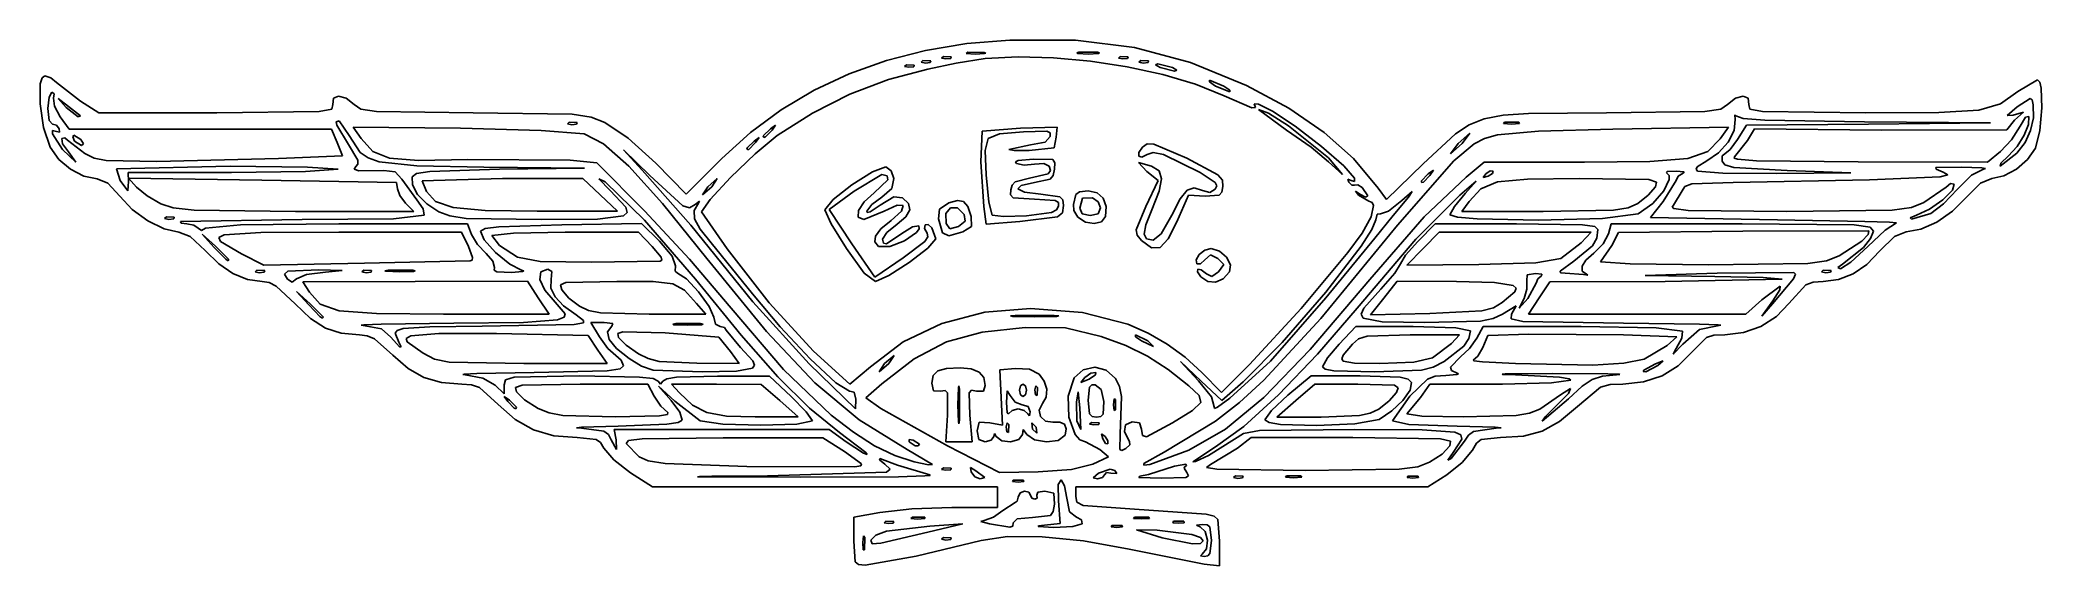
# Model space of a CAD drawing. Extents: x 6 to 135, y 1 to 35.
import ezdxf

# ---------------------------------------------------------------- set-up
doc = ezdxf.new("R2010")
doc.units = 0

msp = doc.modelspace()

# ---------------------------------------------------------------- linework, layer by layer
at = {"layer": 'Image'}
for p, q in [((63.166043, 34.58538), (65.817002, 35.022625)), ((65.817002, 35.022625), (68.595132, 35.250844)), ((68.595132, 35.250844), (72.80168, 35.232556)), ((72.80168, 35.232556), (76.606232, 34.763286)), ((58.254164, 33.087326), (60.644386, 33.939989)), ((60.644386, 33.939989), (63.166043, 34.58538)), ((61.930948, 33.664355), (61.81614, 33.557517)), ((61.81614, 33.557517), (62.090801, 33.504503)), ((62.438066, 33.643466), (61.930948, 33.664355)), ((62.090801, 33.504503), (62.401995, 33.536708)), ((62.401995, 33.536708), (62.438066, 33.643467)), ((62.438066, 33.643467), (62.438066, 33.643466)), ((62.98928, 33.928938), (62.874472, 33.8221)), ((62.874472, 33.8221), (63.149133, 33.769086)), ((63.496398, 33.908049), (62.98928, 33.928938)), ((63.149133, 33.769086), (63.460327, 33.801291)), ((65.122496, 33.772184), (63.303472, 33.377923)), ((63.460327, 33.801291), (63.496398, 33.90805)), ((63.496398, 33.90805), (63.496398, 33.908049)), ((64.312195, 34.193521), (64.197387, 34.086683)), ((64.197387, 34.086683), (64.472048, 34.033669)), ((64.819313, 34.172632), (64.312195, 34.193521)), ((64.472048, 34.033669), (64.783242, 34.065874)), ((64.783242, 34.065874), (64.819313, 34.172633)), ((64.819313, 34.172633), (64.819313, 34.172632)), ((66.993438, 34.06142), (65.122496, 33.772184)), ((65.886242, 34.464492), (65.774509, 34.381658)), ((65.774509, 34.381658), (66.346177, 34.344086)), ((66.944574, 34.459153), (65.886242, 34.464492)), ((66.346177, 34.344086), (66.958518, 34.375684)), ((67.039649, 34.412823), (66.944574, 34.459153)), ((66.944574, 34.459153), (66.944574, 34.459153)), ((66.958518, 34.375684), (67.039649, 34.412823)), ((69.116372, 34.171866), (66.993438, 34.06142)), ((71.406178, 34.113926), (69.116372, 34.171866)), ((73.777735, 33.898007), (71.406178, 34.113926)), ((73.026898, 34.464087), (72.889697, 34.419566)), ((72.889697, 34.419566), (72.956204, 34.383107)), ((72.956204, 34.383107), (73.622209, 34.349425)), ((74.217521, 34.464087), (73.026898, 34.464087)), ((73.622209, 34.349425), (74.288214, 34.383107)), ((76.145923, 33.534513), (73.777735, 33.898007)), ((74.354722, 34.419566), (74.217521, 34.464087)), ((74.217521, 34.464087), (74.217521, 34.464087)), ((74.288214, 34.383107), (74.354722, 34.419566)), ((75.689264, 34.193521), (75.574456, 34.086683)), ((75.574456, 34.086683), (75.849117, 34.033669)), ((76.196382, 34.172632), (75.689264, 34.193521)), ((75.849117, 34.033669), (76.160311, 34.065874)), ((78.425622, 33.033851), (76.145923, 33.534513)), ((76.160311, 34.065874), (76.196382, 34.172633)), ((76.196382, 34.172633), (76.196382, 34.172632)), ((76.606232, 34.763286), (80.208616, 33.804508)), ((77.012179, 33.928938), (76.897371, 33.8221)), ((76.897371, 33.8221), (77.172032, 33.769086)), ((77.519297, 33.908049), (77.012179, 33.928938)), ((77.172032, 33.769086), (77.483226, 33.801291)), ((77.483226, 33.801291), (77.519297, 33.90805)), ((77.519297, 33.90805), (77.519297, 33.908049)), ((78.12012, 33.711004), (77.967378, 33.651058)), ((77.967378, 33.651058), (78.252412, 33.483614)), ((79.046161, 33.483614), (78.12012, 33.711004)), ((80.208616, 33.804508), (83.808655, 32.317697)), ((6.17684, 31.153673), (6.193214, 32.423094)), ((6.193214, 32.423094), (6.303584, 32.811464)), ((6.303584, 32.811464), (6.488165, 32.954448)), ((6.488165, 32.954448), (6.873333, 32.824592)), ((6.873333, 32.824592), (7.245626, 32.512385)), ((7.245626, 32.512385), (8.78503, 31.321761)), ((55.997508, 32.028271), (58.254164, 33.087326)), ((60.77643, 32.709008), (58.291511, 31.761077)), ((63.303472, 33.377923), (60.77643, 32.709008)), ((78.252412, 33.483614), (79.178452, 33.256224)), ((80.531711, 32.406426), (78.425622, 33.033851)), ((79.331195, 33.316171), (79.046161, 33.483614)), ((79.046161, 33.483614), (79.046161, 33.483614)), ((79.178452, 33.256224), (79.331195, 33.316171)), ((82.379071, 31.662643), (80.531711, 32.406426)), ((82.353448, 32.292991), (81.427408, 32.671114)), ((81.427408, 32.671114), (81.434849, 32.56004)), ((81.434849, 32.56004), (81.824282, 32.292991)), ((81.824282, 32.292991), (82.750323, 31.914867)), ((82.742882, 32.025941), (82.353448, 32.292991)), ((82.353448, 32.292991), (82.353448, 32.292991)), ((83.808655, 32.317697), (86.535621, 30.859442)), ((133.456041, 31.9344), (134.71281, 32.689865)), ((134.71281, 32.689865), (134.860643, 32.544158)), ((134.860643, 32.544158), (134.95752, 32.151123)), ((6.402513, 29.633149), (6.17684, 31.153673)), ((6.757993, 31.585231), (6.682711, 30.837784)), ((6.93899, 31.896116), (6.757993, 31.585231)), ((7.076309, 31.782293), (6.93899, 31.896116)), ((7.046578, 31.508633), (7.076309, 31.782293)), ((7.109556, 30.99905), (7.046578, 31.508633)), ((7.469773, 30.318009), (7.109556, 30.99905)), ((8.005626, 30.972895), (7.344168, 31.499242)), ((7.344168, 31.499242), (7.848196, 30.90393)), ((8.777326, 30.377583), (8.005626, 30.972895)), ((8.78503, 31.321761), (9.961307, 30.573201)), ((24.95759, 30.800271), (25.015601, 31.102367)), ((25.015601, 31.102367), (25.060718, 31.505515)), ((25.060718, 31.505515), (25.391359, 31.639898)), ((25.391359, 31.639898), (25.878757, 31.505515)), ((25.878757, 31.505515), (26.394144, 31.102367)), ((26.394144, 31.102367), (26.820996, 30.806904)), ((53.876549, 30.763699), (55.997508, 32.028271)), ((58.291511, 31.761077), (55.889799, 30.55226)), ((84.16495, 30.89217), (82.379071, 31.662643)), ((82.750323, 31.914867), (82.742882, 32.025941)), ((84.585098, 31.127529), (84.315054, 31.139205)), ((84.315054, 31.139205), (84.399297, 30.900713)), ((85.495951, 30.676185), (84.585098, 31.127529)), ((114.335529, 30.806708), (114.764866, 31.102367)), ((114.764866, 31.102367), (115.280253, 31.505515)), ((115.280253, 31.505515), (115.767651, 31.639898)), ((115.767651, 31.639898), (116.098292, 31.505515)), ((116.098292, 31.505515), (116.143409, 31.102367)), ((116.143409, 31.102367), (116.202492, 30.800236)), ((130.951525, 30.738708), (132.329629, 31.142234)), ((132.329629, 31.142234), (133.456041, 31.9344)), ((133.417967, 30.95643), (132.766098, 30.405465)), ((134.238338, 31.497077), (133.417967, 30.95643)), ((134.366814, 31.402933), (134.238338, 31.497077)), ((134.433098, 31.081257), (134.366814, 31.402933)), ((134.455519, 30.253485), (134.433098, 31.081257)), ((134.95752, 32.151123), (135.006384, 30.887585)), ((6.8337, 28.348488), (6.402513, 29.633149)), ((6.682711, 30.837784), (6.763326, 30.083998)), ((6.763326, 30.083998), (6.980367, 29.845598)), ((6.980367, 29.845598), (7.229815, 29.784343)), ((7.229815, 29.784343), (7.411566, 29.544186)), ((8.041659, 29.514869), (7.469773, 30.318009)), ((7.848196, 30.90393), (8.619896, 30.308618)), ((8.619896, 30.308618), (8.777326, 30.377583)), ((8.777326, 30.377583), (8.777326, 30.377583)), ((9.961307, 30.573201), (17.557644, 30.573201)), ((17.557644, 30.573201), (24.137403, 30.64275)), ((24.137403, 30.64275), (24.95759, 30.800271)), ((25.4191, 30.044035), (25.243045, 29.986371)), ((25.243045, 29.986371), (25.266584, 29.764963)), ((25.266584, 29.764963), (26.030582, 28.540411)), ((26.07714, 29.116183), (25.4191, 30.044035)), ((33.2359, 29.570664), (26.319339, 29.64716)), ((26.319339, 29.64716), (26.840622, 28.915565)), ((26.820996, 30.806904), (27.827485, 30.648327)), ((27.827485, 30.648327), (34.041913, 30.570616)), ((34.041913, 30.570616), (40.428591, 30.484132)), ((40.235142, 29.960193), (40.120334, 29.853355)), ((40.120334, 29.853355), (40.394995, 29.800341)), ((40.74226, 29.939304), (40.235142, 29.960193)), ((40.394995, 29.800341), (40.706189, 29.832545)), ((40.428591, 30.484132), (41.64632, 30.29621)), ((40.706189, 29.832545), (40.74226, 29.939305)), ((40.74226, 29.939305), (40.74226, 29.939304)), ((41.64632, 30.29621), (42.533707, 29.938374)), ((42.533707, 29.938374), (44.031963, 28.930544)), ((51.893421, 29.294487), (53.876549, 30.763699)), ((53.513902, 29.779452), (53.183173, 29.548618)), ((53.283069, 29.448723), (53.513902, 29.779452)), ((55.889799, 30.55226), (53.612377, 29.10069)), ((69.275166, 29.577541), (71.637837, 29.64716)), ((71.637837, 29.64716), (71.565987, 29.002047)), ((84.399297, 30.900713), (84.16495, 30.89217)), ((86.389614, 29.447885), (84.595795, 30.787078)), ((84.595795, 30.787078), (85.234688, 30.547578)), ((85.234688, 30.547578), (86.514013, 29.72895)), ((86.954235, 29.71166), (85.495951, 30.676185)), ((86.514013, 29.72895), (89.089827, 27.673528)), ((86.535621, 30.859442), (88.808576, 29.31289)), ((88.651406, 28.400903), (86.954235, 29.71166)), ((97.263097, 29.221044), (98.14351, 29.804894)), ((98.14351, 29.804894), (99.118863, 30.189079)), ((99.118863, 30.189079), (100.339913, 30.41551)), ((100.339913, 30.41551), (101.957416, 30.526098)), ((100.411238, 29.961836), (100.356255, 29.87638)), ((100.356255, 29.87638), (100.874258, 29.840836)), ((101.337279, 29.961836), (100.411238, 29.961836)), ((100.874258, 29.840836), (101.392262, 29.87638)), ((101.392262, 29.87638), (101.337279, 29.961836)), ((101.337279, 29.961836), (101.337279, 29.961836)), ((101.957416, 30.526098), (106.984805, 30.56739)), ((106.984805, 30.56739), (113.314071, 30.647758)), ((114.840087, 29.64716), (107.394152, 29.50673)), ((113.314071, 30.647758), (114.335529, 30.806708)), ((114.300123, 28.889623), (114.840087, 29.64716)), ((115.260975, 30.130648), (115.192141, 29.436745)), ((115.313148, 30.374764), (115.232946, 30.43948)), ((115.232946, 30.43948), (115.260975, 30.130648)), ((115.786872, 30.213752), (115.313148, 30.374764)), ((115.423908, 28.849504), (115.993817, 29.771637)), ((117.175823, 30.101622), (115.786872, 30.213752)), ((115.993817, 29.771637), (123.845997, 29.84578)), ((116.202492, 30.800236), (117.030247, 30.642719)), ((117.030247, 30.642719), (123.67056, 30.573201)), ((123.584298, 29.981979), (117.175823, 30.101622)), ((131.698178, 29.919923), (123.584298, 29.981979)), ((123.67056, 30.573201), (128.379309, 30.592729)), ((123.845997, 29.84578), (131.698178, 29.919923)), ((128.379309, 30.592729), (130.951525, 30.738708)), ((133.23078, 30.090866), (132.745995, 29.481569)), ((132.766098, 30.405465), (133.153384, 30.427701)), ((133.0408, 28.840857), (133.599466, 29.713487)), ((133.153384, 30.427701), (133.814842, 30.601171)), ((133.814842, 30.601171), (133.23078, 30.090866)), ((133.599466, 29.713487), (133.949044, 30.288842)), ((134.142553, 29.809276), (133.871929, 29.120309)), ((133.949044, 30.288842), (134.157247, 30.339735)), ((134.157247, 30.339735), (134.142553, 29.809276)), ((134.27913, 29.433365), (134.455519, 30.253485)), ((135.006384, 30.887585), (134.875364, 29.428285)), ((7.390587, 27.572022), (6.8337, 28.348488)), ((6.982929, 29.438178), (6.975907, 29.223482)), ((6.975907, 29.223482), (7.632271, 28.212254)), ((7.246202, 29.361363), (6.982929, 29.438178)), ((7.428204, 29.32593), (7.246202, 29.361363)), ((7.411566, 29.544186), (7.428204, 29.32593)), ((7.577997, 28.910852), (7.767534, 28.961203)), ((7.624776, 28.581383), (7.577997, 28.910852)), ((8.006606, 28.058619), (7.624776, 28.581383)), ((7.767534, 28.961203), (7.953866, 28.8129)), ((7.953866, 28.8129), (9.063958, 27.961656)), ((16.48954, 29.514869), (8.041659, 29.514869)), ((8.283338, 29.013512), (8.349976, 29.136017)), ((8.391621, 28.738723), (8.283338, 29.013512)), ((8.349976, 29.136017), (8.794068, 28.859805)), ((8.847387, 28.456537), (8.391621, 28.738723)), ((8.391621, 28.738723), (8.391621, 28.738723)), ((8.794068, 28.859805), (8.964777, 28.563875)), ((8.964777, 28.563875), (8.847387, 28.456537)), ((24.93742, 29.514869), (16.48954, 29.514869)), ((25.289152, 28.654974), (24.93742, 29.514869)), ((25.640883, 27.795079), (25.289152, 28.654974)), ((26.030582, 28.540411), (26.619938, 27.5322)), ((26.778761, 28.022403), (26.07714, 29.116183)), ((26.840622, 28.915565), (27.590208, 28.083938)), ((38.42459, 29.435618), (33.2359, 29.570664)), ((41.186911, 29.218356), (38.42459, 29.435618)), ((42.440809, 28.574574), (41.186911, 29.218356)), ((44.068887, 27.132347), (42.440809, 28.574574)), ((44.031963, 28.930544), (45.809668, 27.319999)), ((50.050253, 27.621512), (51.893421, 29.294487)), ((51.696344, 28.343795), (51.664608, 28.231303)), ((52.124841, 28.754869), (51.696344, 28.343795)), ((51.761716, 28.191954), (52.224737, 28.654974)), ((52.45557, 28.985703), (52.124841, 28.754869)), ((53.612377, 29.10069), (52.200358, 27.934235)), ((52.224737, 28.654974), (52.45557, 28.985703)), ((52.224737, 28.654974), (52.224737, 28.654974)), ((53.183173, 29.548618), (52.720152, 29.085598)), ((52.720152, 29.085598), (52.759502, 28.988491)), ((52.759502, 28.988491), (52.871994, 29.020227)), ((52.871994, 29.020227), (53.283069, 29.448723)), ((53.283069, 29.448723), (53.283069, 29.448723)), ((66.714945, 27.404776), (66.798609, 29.394037)), ((66.798609, 29.394037), (69.275166, 29.577541)), ((67.195555, 28.908421), (66.999118, 28.134682)), ((67.930303, 29.210429), (67.195555, 28.908421)), ((69.472831, 29.352007), (67.930303, 29.210429)), ((68.519676, 28.218856), (69.915764, 28.505979)), ((70.962957, 29.398556), (69.472831, 29.352007)), ((69.915764, 28.505979), (70.856359, 28.672424)), ((70.856359, 28.672424), (71.190337, 29.043556)), ((71.180347, 29.280973), (70.962957, 29.398556)), ((71.190337, 29.043556), (71.180347, 29.280973)), ((71.565987, 29.002047), (71.433695, 28.307267)), ((76.88273, 28.019223), (77.125193, 28.368751)), ((77.125193, 28.368751), (77.423136, 28.572028)), ((77.423136, 28.572028), (77.859991, 28.554526)), ((77.859991, 28.554526), (79.966468, 27.651057)), ((87.971736, 28.350023), (86.389614, 29.447885)), ((89.08367, 27.41814), (87.971736, 28.350023)), ((90.089045, 27.151037), (88.651406, 28.400903)), ((88.808576, 29.31289), (90.700604, 27.621221)), ((95.18407, 27.286702), (97.263097, 29.221044)), ((97.434679, 28.588828), (96.945563, 27.927371)), ((96.945563, 27.927371), (97.699262, 28.588828)), ((98.47399, 28.571734), (97.151494, 27.482215)), ((98.188378, 29.250286), (97.434679, 28.588828)), ((97.699262, 28.588828), (98.188378, 29.250286)), ((97.699262, 28.588828), (97.699262, 28.588828)), ((99.137903, 28.90999), (98.47399, 28.571734)), ((99.967261, 29.142927), (99.137903, 28.90999)), ((102.613313, 29.389893), (99.967261, 29.142927)), ((107.394152, 29.50673), (102.613313, 29.389893)), ((113.514424, 28.07842), (114.300123, 28.889623)), ((114.811653, 28.68381), (114.201174, 27.990985)), ((115.192141, 29.436745), (114.811653, 28.68381)), ((114.944329, 28.198247), (115.423908, 28.849504)), ((116.051062, 28.794616), (115.214691, 27.742727)), ((116.506486, 29.529569), (116.051062, 28.794616)), ((124.675878, 29.456074), (116.506486, 29.529569)), ((132.745995, 29.481569), (124.675878, 29.456074)), ((132.329894, 28.075239), (133.0408, 28.840857)), ((133.413199, 28.403553), (132.834184, 27.789724)), ((133.383397, 27.974351), (133.9173, 28.660464)), ((133.871929, 29.120309), (133.413199, 28.403553)), ((133.9173, 28.660464), (134.27913, 29.433365)), ((134.875364, 29.428285), (134.580423, 28.302256)), ((8.141989, 26.933859), (7.390587, 27.572022)), ((7.632271, 28.212254), (8.472141, 27.398205)), ((8.472141, 27.398205), (8.006606, 28.058619)), ((8.006606, 28.058619), (8.006606, 28.058619)), ((9.063958, 27.961656), (9.669879, 27.661133)), ((9.669879, 27.661133), (10.438673, 27.49649)), ((10.438673, 27.49649), (13.69416, 27.435025)), ((18.412557, 27.133622), (11.106199, 26.971004)), ((13.69416, 27.435025), (21.519603, 27.632474)), ((23.39931, 27.075331), (18.412557, 27.133622)), ((21.519603, 27.632474), (25.640883, 27.795079)), ((25.357101, 26.935185), (23.39931, 27.075331)), ((26.493603, 27.107731), (26.394805, 26.944964)), ((26.637475, 27.274092), (26.493603, 27.107731)), ((26.619938, 27.5322), (26.637475, 27.274092)), ((27.283725, 27.671169), (26.778761, 28.022403)), ((28.004072, 27.423793), (27.283725, 27.671169)), ((27.590208, 28.083938), (28.656092, 27.645738)), ((30.428759, 27.160866), (28.004072, 27.423793)), ((28.656092, 27.645738), (30.531459, 27.503667)), ((34.728508, 27.074135), (30.428759, 27.160866)), ((30.531459, 27.503667), (33.709491, 27.560426)), ((33.709491, 27.560426), (40.282579, 27.52807)), ((41.210792, 27.012669), (34.728508, 27.074135)), ((40.282579, 27.52807), (42.004541, 27.345408)), ((42.004541, 27.345408), (45.066864, 24.262957)), ((45.420448, 26.542001), (43.724778, 28.190448)), ((43.724778, 28.190448), (44.933136, 26.875298)), ((46.231115, 24.729387), (44.068887, 27.132347)), ((45.809668, 27.319999), (47.762714, 25.331282)), ((47.762714, 25.331282), (50.050253, 27.621512)), ((52.200358, 27.934235), (50.601899, 26.406729)), ((51.664608, 28.231303), (51.761716, 28.191954)), ((59.744877, 26.770541), (60.598154, 27.083332)), ((60.598154, 27.083332), (60.943319, 26.834313)), ((66.903492, 24.538576), (66.714945, 27.404776)), ((66.999118, 28.134682), (67.071523, 26.577911)), ((68.87519, 28.139156), (68.519676, 28.218856)), ((69.837155, 28.13818), (68.87519, 28.139156)), ((68.953844, 27.409718), (69.115152, 27.490328)), ((69.021275, 27.313256), (68.953844, 27.409718)), ((69.517967, 27.208765), (69.021275, 27.313256)), ((69.115152, 27.490328), (70.086838, 27.5942)), ((70.167549, 27.262601), (69.517967, 27.208765)), ((71.433695, 28.307267), (69.837155, 28.13818)), ((70.086838, 27.5942), (71.343295, 27.556822)), ((70.766916, 27.300621), (70.167549, 27.262601)), ((71.109978, 27.131509), (70.766916, 27.300621)), ((71.2025, 26.850104), (71.109978, 27.131509)), ((71.343295, 27.556822), (71.48029, 27.348348)), ((71.48029, 27.348348), (71.456738, 26.932743)), ((77.396922, 26.801579), (76.862587, 27.362395)), ((76.862587, 27.362395), (77.706022, 27.140171)), ((76.880093, 27.774186), (76.88273, 28.019223)), ((77.072579, 27.707127), (76.880093, 27.774186)), ((77.415486, 27.891536), (77.072579, 27.707127)), ((77.819705, 28.026065), (77.415486, 27.891536)), ((77.706022, 27.140171), (78.190124, 26.832317)), ((78.469153, 27.896444), (77.819705, 28.026065)), ((80.841402, 26.7303), (78.469153, 27.896444)), ((79.966468, 27.651057), (81.981831, 26.57931)), ((89.997262, 26.604456), (89.08367, 27.41814)), ((89.08367, 27.41814), (89.08367, 27.41814)), ((89.089827, 27.673528), (89.997262, 26.604456)), ((90.768733, 26.36919), (90.089045, 27.151037)), ((90.700604, 27.621221), (92.284786, 25.727612)), ((92.82267, 24.98306), (95.18407, 27.286702)), ((97.151494, 27.482215), (93.537385, 23.330001)), ((97.945325, 26.424652), (99.117427, 27.398205)), ((99.117427, 27.398205), (105.560584, 27.398205)), ((105.560584, 27.398205), (109.764658, 27.438516)), ((109.764658, 27.438516), (112.20927, 27.629986)), ((112.20927, 27.629986), (113.514424, 28.07842)), ((112.817349, 27.090303), (112.751656, 26.943995)), ((113.442366, 27.47741), (112.817349, 27.090303)), ((114.201174, 27.990985), (113.442366, 27.47741)), ((114.417881, 27.464351), (114.432325, 27.791359)), ((114.595246, 27.214621), (114.417881, 27.464351)), ((114.432325, 27.791359), (114.591596, 27.927371)), ((114.591596, 27.927371), (114.944329, 28.198247)), ((115.180882, 27.055189), (114.595246, 27.214621)), ((118.604463, 26.858532), (115.180882, 27.055189)), ((115.214691, 27.742727), (115.203942, 27.657794)), ((115.203942, 27.657794), (115.416311, 27.587811)), ((115.416311, 27.587811), (116.638697, 27.487262)), ((116.638697, 27.487262), (123.172157, 27.405808)), ((123.172157, 27.405808), (131.510575, 27.385827)), ((129.846097, 27.07385), (128.171074, 27.042162)), ((131.132831, 27.028228), (129.846097, 27.07385)), ((131.510575, 27.385827), (132.329894, 28.075239)), ((132.307941, 27.133622), (133.383397, 27.974351)), ((132.357961, 27.326352), (132.307941, 27.133622)), ((132.834184, 27.789724), (132.357961, 27.326352)), ((134.07662, 27.568936), (133.364305, 26.941777)), ((133.383397, 27.974351), (133.383397, 27.974351)), ((134.580423, 28.302256), (134.07662, 27.568936)), ((8.994215, 26.496814), (8.141989, 26.933859)), ((9.853579, 26.323706), (8.994215, 26.496814)), ((10.549924, 26.049797), (9.853579, 26.323706)), ((11.315088, 25.199228), (10.549924, 26.049797)), ((11.106199, 26.971004), (11.34276, 26.209075)), ((11.34276, 26.209075), (11.827372, 25.546124)), ((11.827372, 25.546124), (11.863088, 26.141436)), ((11.863088, 26.141436), (11.84208, 26.736747)), ((11.84208, 26.736747), (18.499992, 26.736747)), ((11.863088, 26.141436), (11.863088, 26.141436)), ((20.459654, 26.235141), (11.879332, 26.354264)), ((11.879332, 26.354264), (12.389872, 25.780536)), ((12.389872, 25.780536), (13.061326, 25.232581)), ((18.499992, 26.736747), (23.260656, 26.795038)), ((29.10612, 26.095654), (20.459654, 26.235141)), ((23.260656, 26.795038), (25.357101, 26.935185)), ((26.394805, 26.944964), (26.683724, 26.844448)), ((26.683724, 26.844448), (28.293162, 26.849077)), ((28.293162, 26.849077), (29.022505, 26.763662)), ((29.022505, 26.763662), (29.449969, 26.292227)), ((29.172265, 25.678416), (29.10612, 26.095654)), ((29.449969, 26.292227), (30.424121, 24.972312)), ((30.127569, 26.453013), (30.411926, 26.66376)), ((30.138241, 25.929249), (30.127569, 26.453013)), ((30.473213, 25.322181), (30.138241, 25.929249)), ((30.411926, 26.66376), (31.255556, 26.798314)), ((35.929377, 26.339873), (30.759763, 26.190187)), ((30.759763, 26.190187), (31.04518, 25.507198)), ((31.255556, 26.798314), (35.746973, 26.935566)), ((35.746973, 26.935566), (41.210792, 27.012669)), ((41.098992, 26.339873), (35.929377, 26.339873)), ((42.213223, 25.288157), (41.098992, 26.339873)), ((42.554143, 26.117406), (42.132354, 26.328149)), ((42.132354, 26.328149), (42.864436, 25.564153)), ((45.077688, 23.658329), (42.554143, 26.117406)), ((44.933136, 26.875298), (48.046687, 23.340035)), ((47.537049, 24.5896), (45.420448, 26.542001)), ((49.148282, 25.810707), (48.801683, 25.281541)), ((48.801683, 25.281541), (49.412865, 25.810707)), ((49.759463, 26.339873), (49.148282, 25.810707)), ((50.601899, 26.406729), (49.293436, 24.999214)), ((49.412865, 25.810707), (49.759463, 26.339873)), ((49.412865, 25.810707), (49.412865, 25.810707)), ((57.2189, 24.987668), (58.42801, 25.937564)), ((58.42801, 25.937564), (59.744877, 26.770541)), ((60.353353, 26.604456), (58.559495, 25.533963)), ((59.859255, 25.410619), (60.724795, 26.257723)), ((60.701189, 26.511738), (60.353353, 26.604456)), ((60.724795, 26.257723), (60.701189, 26.511738)), ((60.943319, 26.834313), (61.118985, 26.33761)), ((61.118985, 26.33761), (60.98362, 25.707157)), ((67.071523, 26.577911), (67.235724, 24.828661)), ((68.642876, 25.61227), (68.732677, 25.914491)), ((68.732677, 25.914491), (68.931478, 26.119675)), ((68.931478, 26.119675), (69.846988, 26.357008)), ((69.305229, 25.896649), (69.099897, 25.673201)), ((70.18263, 26.07529), (69.305229, 25.896649)), ((69.846988, 26.357008), (71.049391, 26.643499)), ((71.190114, 26.305653), (70.18263, 26.07529)), ((71.049391, 26.643499), (71.2025, 26.850104)), ((71.375621, 26.54241), (71.190114, 26.305653)), ((71.456738, 26.932743), (71.375621, 26.54241)), ((77.338405, 24.54631), (78.128931, 26.207581)), ((78.128931, 26.207581), (77.396922, 26.801579)), ((78.190124, 26.832317), (78.354226, 26.330405)), ((78.354226, 26.330405), (78.199027, 25.53198)), ((81.794109, 26.089039), (80.841402, 26.7303)), ((81.89946, 25.866735), (81.794109, 26.089039)), ((81.805807, 25.656153), (81.89946, 25.866735)), ((81.981831, 26.57931), (82.273803, 26.225169)), ((82.300058, 25.826916), (82.226942, 25.463549)), ((82.273803, 26.225169), (82.300058, 25.826916)), ((90.408845, 26.098567), (90.342341, 26.290046)), ((90.342341, 26.290046), (90.548965, 26.211633)), ((90.593216, 25.913758), (90.408845, 26.098567)), ((90.548965, 26.211633), (90.773633, 26.146234)), ((90.75611, 25.9231), (90.593216, 25.913758)), ((90.970315, 25.941654), (90.75611, 25.9231)), ((90.773633, 26.146234), (90.768733, 26.36919)), ((91.256255, 25.771167), (90.970315, 25.941654)), ((91.613853, 25.216748), (91.256255, 25.771167)), ((95.516453, 26.638205), (95.053432, 26.175185)), ((95.053432, 26.175185), (95.092782, 26.078078)), ((95.092782, 26.078078), (95.205274, 26.109814)), ((95.205274, 26.109814), (95.616349, 26.53831)), ((95.25648, 23.878057), (97.945325, 26.424652)), ((95.847182, 26.869039), (95.516453, 26.638205)), ((95.616349, 26.53831), (95.847182, 26.869039)), ((95.616349, 26.53831), (95.616349, 26.53831)), ((98.597678, 26.162113), (97.547048, 25.265985)), ((97.8977, 25.387121), (98.597678, 26.162113)), ((99.975752, 26.119621), (98.902803, 25.676532)), ((99.216204, 26.637287), (99.051594, 26.411397)), ((99.051594, 26.411397), (99.364318, 26.489175)), ((99.490175, 26.82597), (99.216204, 26.637287)), ((99.364318, 26.489175), (99.655877, 26.660269)), ((99.690636, 26.817941), (99.490175, 26.82597)), ((99.655877, 26.660269), (99.690636, 26.817941)), ((99.690636, 26.817941), (99.690636, 26.817941)), ((101.904275, 26.303451), (99.975752, 26.119621)), ((105.223865, 26.339873), (101.904275, 26.303451)), ((109.717667, 26.270511), (105.223865, 26.339873)), ((109.674091, 25.261833), (110.127086, 25.796549)), ((110.207981, 26.109031), (109.717667, 26.270511)), ((110.127086, 25.796549), (110.207981, 26.109031)), ((110.639924, 24.854902), (111.457578, 26.224562)), ((111.025967, 26.270908), (110.677508, 25.539386)), ((110.896348, 26.786637), (110.847402, 26.698765)), ((110.847402, 26.698765), (111.012309, 26.536864)), ((111.457578, 26.817459), (110.896348, 26.786637)), ((111.012309, 26.536864), (111.025967, 26.270908)), ((111.975582, 26.774991), (111.457578, 26.817459)), ((111.457578, 26.224562), (111.593591, 26.501003)), ((111.593591, 26.501003), (111.920599, 26.686655)), ((112.028194, 25.835882), (111.85495, 25.547691)), ((111.920599, 26.686655), (111.975582, 26.774991)), ((112.474333, 25.994383), (112.028194, 25.835882)), ((115.136909, 26.07529), (112.474333, 25.994383)), ((112.751656, 26.943995), (112.845245, 26.823421)), ((112.845245, 26.823421), (114.47879, 26.689654)), ((114.47879, 26.689654), (117.939862, 26.664147)), ((123.912127, 26.251581), (115.136909, 26.07529)), ((117.939862, 26.664147), (122.702356, 26.715734)), ((122.702356, 26.715734), (118.604463, 26.858532)), ((128.456066, 26.454417), (123.912127, 26.251581)), ((127.408348, 24.791041), (128.831384, 25.782811)), ((128.171074, 27.042162), (128.188612, 26.944914)), ((128.188612, 26.944914), (128.651137, 26.760618)), ((128.954436, 26.579261), (128.456066, 26.454417)), ((128.651137, 26.760618), (128.954436, 26.579261)), ((128.831384, 25.782811), (129.11496, 26.016468)), ((129.11496, 26.016468), (129.361444, 25.982919)), ((129.361444, 25.982919), (129.246836, 25.584845)), ((129.579408, 25.658567), (130.476467, 26.550502)), ((131.056111, 26.042227), (130.128383, 25.119155)), ((130.476467, 26.550502), (131.254128, 26.945944)), ((131.789123, 26.339873), (131.056111, 26.042227)), ((131.36226, 26.98957), (131.132831, 27.028228)), ((131.254128, 26.945944), (131.36226, 26.98957)), ((132.562225, 26.504263), (131.789123, 26.339873)), ((133.364305, 26.941777), (132.562225, 26.504263)), ((12.107828, 24.348636), (11.315088, 25.199228)), ((13.061326, 25.232581), (13.958743, 24.720819)), ((13.958743, 24.720819), (14.754453, 24.461066)), ((29.327708, 25.242681), (29.172265, 25.678416)), ((29.701431, 24.752375), (29.327708, 25.242681)), ((30.230597, 24.22321), (29.701431, 24.752375)), ((30.424121, 24.972312), (30.835925, 24.387985)), ((31.065463, 24.719267), (30.473213, 25.322181)), ((31.04518, 25.507198), (31.630955, 24.858158)), ((31.847972, 24.207968), (31.065463, 24.719267)), ((31.630955, 24.858158), (32.771129, 24.473731)), ((43.327456, 24.23644), (42.213223, 25.288157)), ((42.864436, 25.564153), (43.864427, 24.487803)), ((43.864427, 24.487803), (43.964548, 24.15562)), ((49.087465, 21.203408), (46.231115, 24.729387)), ((47.97218, 24.459667), (47.537049, 24.5896)), ((48.330861, 24.676641), (47.97218, 24.459667)), ((48.276434, 24.277838), (48.55297, 24.758584)), ((48.624151, 24.889871), (48.330861, 24.676641)), ((48.55297, 24.758584), (48.624151, 24.889871)), ((49.293436, 24.999214), (48.751407, 24.192732)), ((56.688897, 24.32412), (57.2189, 24.987668)), ((58.559495, 25.533963), (56.95348, 24.33826)), ((58.850663, 24.282695), (59.210218, 24.839064)), ((59.210218, 24.839064), (59.859255, 25.410619)), ((59.715536, 24.666447), (59.383908, 24.248749)), ((59.588428, 24.207318), (60.249145, 24.629156)), ((60.343855, 25.14925), (59.715536, 24.666447)), ((60.249145, 24.629156), (61.120743, 25.166447)), ((60.98362, 25.707157), (60.343855, 25.14925)), ((61.330776, 24.625746), (60.50152, 24.244206)), ((61.120743, 25.166447), (61.673789, 25.104424)), ((61.716967, 24.602619), (61.330776, 24.625746)), ((61.604807, 24.250525), (61.716967, 24.602619)), ((61.673789, 25.104424), (62.072676, 24.733857)), ((62.072676, 24.733857), (62.148774, 24.327432)), ((64.04996, 24.372855), (64.662818, 24.767465)), ((64.662818, 24.767465), (65.222746, 24.936603)), ((65.222746, 24.936603), (65.610106, 24.870532)), ((65.610106, 24.870532), (65.880756, 24.535176)), ((65.880756, 24.535176), (66.090555, 23.896457)), ((67.072325, 23.398737), (66.903492, 24.538576)), ((67.235724, 24.828661), (67.438627, 23.988288)), ((68.63421, 25.282189), (68.642876, 25.61227)), ((68.808016, 25.103891), (68.63421, 25.282189)), ((70.183628, 25.016958), (68.808016, 25.103891)), ((69.099897, 25.673201), (69.534389, 25.465596)), ((69.534389, 25.465596), (70.576462, 25.334483)), ((71.507696, 24.935552), (70.183628, 25.016958)), ((70.576462, 25.334483), (71.813659, 25.167636)), ((71.710385, 24.795152), (71.507696, 24.935552)), ((71.593268, 24.316999), (71.720884, 24.553938)), ((71.720884, 24.553938), (71.710385, 24.795152)), ((71.813659, 25.167636), (71.997387, 24.960541)), ((72.034711, 24.598576), (71.979119, 24.13422)), ((71.997387, 24.960541), (72.034711, 24.598576)), ((72.680953, 24.675838), (72.82846, 25.303181)), ((72.703378, 24.277753), (72.680953, 24.675838)), ((72.82846, 25.303181), (73.064128, 25.474759)), ((73.064128, 25.474759), (73.630734, 25.546124)), ((73.267427, 25.070767), (73.093043, 24.443695)), ((73.902112, 25.089615), (73.267427, 25.070767)), ((73.630734, 25.546124), (74.201067, 25.418264)), ((74.265016, 24.848335), (73.902112, 25.089615)), ((74.201067, 25.418264), (74.599126, 25.068184)), ((74.415958, 24.456934), (74.265016, 24.848335)), ((74.599126, 25.068184), (74.790927, 24.546129)), ((74.790927, 24.546129), (74.742488, 23.902348)), ((76.714284, 23.029589), (77.338405, 24.54631)), ((78.199027, 25.53198), (77.72523, 24.334586)), ((79.012636, 23.979286), (79.554926, 25.024065)), ((80.088441, 25.278067), (79.339975, 23.560015)), ((79.554926, 25.024065), (80.005383, 25.590437)), ((80.005383, 25.590437), (80.451826, 25.749427)), ((81.154797, 25.213659), (80.088441, 25.278067)), ((80.451826, 25.749427), (80.982075, 25.572058)), ((80.982075, 25.572058), (81.455844, 25.433528)), ((82.063322, 25.267863), (81.154797, 25.213659)), ((81.455844, 25.433528), (81.805807, 25.656153)), ((82.226942, 25.463549), (82.063322, 25.267863)), ((91.031771, 25.268781), (90.830062, 25.523426)), ((90.830062, 25.523426), (91.150833, 25.30253)), ((91.693228, 24.879003), (91.031771, 25.268781)), ((91.150833, 25.30253), (91.477841, 25.132806)), ((91.477841, 25.132806), (91.613853, 25.216748)), ((91.906813, 24.803765), (91.693228, 24.879003)), ((91.836975, 23.868292), (91.99739, 24.599091)), ((91.99739, 24.599091), (91.906813, 24.803765)), ((92.284786, 25.727612), (92.82267, 24.98306)), ((93.818864, 24.920437), (92.95802, 24.250623)), ((93.258025, 23.958626), (94.235249, 25.14925)), ((94.48168, 25.498367), (93.818864, 24.920437)), ((94.235249, 25.14925), (94.48168, 25.498367)), ((97.547048, 25.265985), (94.706511, 22.435344)), ((96.905513, 24.013616), (97.196968, 24.548907)), ((97.196968, 24.548907), (97.8977, 25.387121)), ((98.149932, 24.862335), (97.674558, 24.223209)), ((98.902803, 25.676532), (98.149932, 24.862335)), ((108.38641, 24.463453), (108.9933, 24.739196)), ((108.9933, 24.739206), (109.674091, 25.261833)), ((108.9933, 24.739196), (108.9933, 24.739206)), ((109.957977, 24.729306), (109.023325, 24.065779)), ((109.82227, 23.826335), (110.639924, 24.854902)), ((110.677508, 25.539386), (109.957977, 24.729306)), ((111.289055, 24.62165), (111.219643, 24.502644)), ((111.219643, 24.502644), (111.315896, 24.409685)), ((111.85495, 25.547691), (111.289055, 24.62165)), ((126.616855, 24.473565), (127.408348, 24.791041)), ((128.634669, 24.976675), (127.77945, 24.369245)), ((127.853787, 24.086813), (128.673995, 24.710533)), ((129.246836, 25.584845), (128.634669, 24.976675)), ((128.673995, 24.710533), (129.579408, 25.658567)), ((130.128383, 25.119155), (129.24326, 24.241793)), ((13.117616, 23.612976), (12.107828, 24.348636)), ((14.17385, 23.095708), (13.117616, 23.612976)), ((14.306009, 23.874784), (14.191201, 23.767946)), ((14.191201, 23.767946), (14.465861, 23.714932)), ((14.813126, 23.853895), (14.306009, 23.874784)), ((14.465861, 23.714932), (14.777056, 23.747137)), ((14.754453, 24.461066), (16.09177, 24.313635)), ((14.777056, 23.747137), (14.813126, 23.853896)), ((14.813126, 23.853896), (14.813126, 23.853895)), ((23.037521, 23.702331), (15.207217, 23.575505)), ((15.207217, 23.575505), (15.267882, 23.472361)), ((15.267882, 23.472361), (15.618821, 23.42946)), ((15.618821, 23.42946), (16.06488, 23.344967)), ((16.06488, 23.344967), (16.354239, 23.141824)), ((16.09177, 24.313635), (22.623837, 24.22902)), ((16.819644, 23.141824), (19.074767, 23.358723)), ((19.074767, 23.358723), (25.395278, 23.42946)), ((22.623837, 24.22902), (30.230597, 24.22321)), ((28.921794, 23.757656), (23.037521, 23.702331)), ((25.395278, 23.42946), (33.683273, 23.42946)), ((30.901966, 23.974662), (28.921794, 23.757656)), ((30.835925, 24.387985), (30.901966, 23.974662)), ((32.554443, 23.933334), (31.847972, 24.207968)), ((33.602545, 23.778265), (32.554443, 23.933334)), ((32.771129, 24.473731), (34.829055, 24.289283)), ((38.422129, 23.694043), (33.602545, 23.778265)), ((33.683273, 23.42946), (33.94719, 22.735309)), ((34.827399, 23.120816), (35.701846, 23.239075)), ((34.829055, 24.289283), (38.168087, 24.240181)), ((35.701846, 23.239075), (39.761409, 23.369203)), ((38.168087, 24.240181), (43.327456, 24.23644)), ((42.052129, 23.724866), (38.422129, 23.694043)), ((39.761409, 23.369203), (44.882923, 23.441237)), ((43.729943, 23.93208), (42.052129, 23.724866)), ((43.964548, 24.15562), (43.729943, 23.93208)), ((44.882923, 23.441237), (46.036188, 22.310871)), ((45.066864, 24.262957), (47.970915, 21.15332)), ((48.366325, 19.860191), (45.077688, 23.658329)), ((48.046687, 23.340035), (52.037317, 18.402383)), ((48.302975, 23.741881), (48.276434, 24.277838)), ((48.656532, 23.074956), (48.302975, 23.741881)), ((48.751407, 24.192732), (50.405051, 21.826556)), ((57.093343, 23.435095), (56.688897, 24.32412)), ((56.95348, 24.33826), (58.421853, 22.133765)), ((58.065734, 21.833806), (57.093343, 23.435095)), ((58.827418, 23.861145), (58.850663, 24.282695)), ((59.187312, 23.694043), (58.827418, 23.861145)), ((60.50152, 24.244206), (59.187312, 23.694043)), ((59.383908, 24.248749), (59.414948, 24.163884)), ((59.414948, 24.163884), (59.588428, 24.207318)), ((60.289153, 23.09849), (60.939011, 23.645165)), ((61.332244, 23.405188), (60.670967, 22.858024)), ((60.939011, 23.645165), (61.604807, 24.250525)), ((61.901994, 23.884693), (61.332244, 23.405188)), ((61.642232, 22.794722), (62.331469, 23.228722)), ((62.148774, 24.327432), (61.901994, 23.884693)), ((62.331469, 23.228722), (62.721586, 23.305792)), ((62.721586, 23.305792), (62.761081, 23.107103)), ((63.103449, 23.128439), (63.147863, 23.362046)), ((63.147863, 23.362046), (63.339438, 23.375185)), ((63.339438, 23.375185), (63.562378, 23.168877)), ((64.000448, 23.755622), (64.04996, 24.372855)), ((64.258935, 22.852689), (64.000448, 23.755622)), ((64.770454, 24.445711), (64.468102, 24.086526)), ((64.468102, 24.086526), (64.485653, 23.456061)), ((64.485653, 23.456061), (64.729177, 23.102455)), ((64.729177, 23.102455), (65.272949, 23.255209)), ((65.221961, 24.451054), (64.770454, 24.445711)), ((65.651879, 24.019989), (65.221961, 24.451054)), ((65.272949, 23.255209), (65.721766, 23.587234)), ((66.110122, 23.254651), (65.56289, 22.904271)), ((65.721766, 23.587234), (65.651879, 24.019989)), ((65.651879, 24.019989), (65.651879, 24.019989)), ((66.090555, 23.896457), (66.110122, 23.254651)), ((69.222789, 23.566283), (67.072325, 23.398737)), ((67.438627, 23.988288), (68.183568, 23.895323)), ((68.183568, 23.895323), (69.650964, 23.943032)), ((71.652138, 23.866199), (69.222789, 23.566283)), ((69.650964, 23.943032), (71.261609, 24.15269)), ((71.261609, 24.15269), (71.593268, 24.316999)), ((71.979119, 24.13422), (71.652138, 23.866199)), ((72.964435, 23.86045), (72.703378, 24.277753)), ((73.465134, 23.538074), (72.964435, 23.86045)), ((72.964435, 23.86045), (72.964435, 23.86045)), ((73.093043, 24.443695), (73.249387, 24.073279)), ((73.249387, 24.073279), (73.754501, 23.958626)), ((74.012495, 23.43958), (73.465134, 23.538074)), ((73.754501, 23.958626), (74.26201, 24.074603)), ((74.48034, 23.561996), (74.012495, 23.43958)), ((74.26201, 24.074603), (74.415958, 24.456934)), ((74.415958, 24.456934), (74.415958, 24.456934)), ((74.742488, 23.902348), (74.48034, 23.561996)), ((77.341973, 23.371742), (77.225703, 22.769699)), ((77.72523, 24.334586), (77.341973, 23.371742)), ((78.333818, 22.786967), (79.012636, 23.979286)), ((79.339975, 23.560015), (78.774048, 22.450827)), ((93.537385, 23.330001), (88.600643, 17.324541)), ((91.2669, 22.820331), (91.836975, 23.868292)), ((91.756826, 19.846199), (95.25648, 23.878057)), ((92.143019, 23.685976), (91.890716, 23.060188)), ((92.077167, 22.50342), (93.258025, 23.958626)), ((92.221986, 24.05002), (92.143019, 23.685976)), ((92.431486, 24.076157), (92.221986, 24.05002)), ((92.95802, 24.250623), (92.431486, 24.076157)), ((94.843938, 22.294967), (95.957359, 23.42946)), ((95.957359, 23.42946), (101.19393, 23.42946)), ((97.386703, 23.852645), (96.905513, 24.013616)), ((98.663503, 23.741682), (97.386703, 23.852645)), ((97.674558, 24.223209), (102.912426, 24.224188)), ((102.603302, 23.665474), (98.663503, 23.741682)), ((101.19393, 23.42946), (105.441262, 23.358575)), ((106.72366, 23.776377), (102.603302, 23.665474)), ((102.912426, 24.224188), (107.437897, 24.308341)), ((105.441262, 23.358575), (106.223179, 23.244179)), ((106.223179, 23.244179), (106.430501, 23.054225)), ((109.023325, 24.065779), (106.72366, 23.776377)), ((107.116893, 22.773153), (107.281617, 23.42946)), ((107.281617, 23.42946), (115.71959, 23.42946)), ((107.437897, 24.308341), (108.38641, 24.463453)), ((117.982103, 23.688283), (109.82227, 23.826335)), ((111.315896, 24.409685), (112.235439, 24.289355)), ((112.235439, 24.289355), (118.592961, 24.223209)), ((115.71959, 23.42946), (122.927821, 23.359554)), ((123.602284, 23.573045), (117.982103, 23.688283)), ((118.592961, 24.223209), (125.360223, 24.30379)), ((122.927821, 23.359554), (123.960096, 23.21591)), ((125.200909, 23.524185), (123.602284, 23.573045)), ((123.960096, 23.21591), (124.157562, 22.949795)), ((124.908832, 23.019731), (125.65615, 23.489845)), ((125.65615, 23.489845), (125.200909, 23.524185)), ((125.360223, 24.30379), (126.616855, 24.473565)), ((126.935684, 23.973389), (126.514432, 23.802709)), ((126.514432, 23.802709), (126.618094, 23.717905)), ((126.618094, 23.717905), (127.853787, 24.086813)), ((127.77945, 24.369245), (126.935684, 23.973389)), ((128.238081, 23.542647), (127.211984, 23.078492)), ((127.853787, 24.086813), (127.853787, 24.086813)), ((129.24326, 24.241793), (128.238081, 23.542647)), ((15.105927, 22.900294), (14.17385, 23.095708)), ((15.84861, 22.600318), (15.105927, 22.900294)), ((16.800278, 21.700426), (15.84861, 22.600318)), ((16.354239, 23.141824), (16.557273, 22.986478)), ((16.557273, 22.986478), (16.819644, 23.141824)), ((17.464468, 21.990898), (16.604573, 22.768003)), ((16.604573, 22.768003), (17.381678, 21.908108)), ((17.381678, 21.908108), (18.124659, 21.142325)), ((18.324363, 21.131004), (17.464468, 21.990898)), ((18.02699, 22.70803), (17.67432, 22.538813)), ((17.67432, 22.538813), (17.786047, 22.291825)), ((17.786047, 22.291825), (19.139606, 21.505905)), ((20.388602, 22.87177), (18.02699, 22.70803)), ((25.397051, 22.900294), (20.388602, 22.87177)), ((33.307587, 22.900294), (25.397051, 22.900294)), ((33.749184, 21.974254), (33.307587, 22.900294)), ((34.016843, 21.255203), (33.749184, 21.974254)), ((33.94719, 22.735309), (34.33088, 22.089869)), ((34.33088, 22.089869), (34.882766, 21.512831)), ((34.524801, 22.951261), (34.827399, 23.120816)), ((34.764309, 22.390247), (34.524801, 22.951261)), ((35.49606, 21.584091), (34.764309, 22.390247)), ((36.64141, 22.834619), (35.257674, 22.676718)), ((35.257674, 22.676718), (35.748988, 22.033364)), ((35.748988, 22.033364), (36.897253, 21.279765)), ((39.968265, 22.900294), (36.64141, 22.834619)), ((44.678859, 22.900294), (39.968265, 22.900294)), ((45.576411, 21.974254), (44.678859, 22.900294)), ((46.144329, 21.280299), (45.576411, 21.974254)), ((46.036188, 22.310871), (46.859217, 21.353549)), ((49.361041, 22.201307), (48.656532, 23.074956)), ((52.022471, 18.931549), (49.361041, 22.201307)), ((58.421853, 22.133765), (59.890227, 20.00213)), ((59.890947, 22.257421), (59.939646, 22.635586)), ((60.143515, 21.96496), (59.890947, 22.257421)), ((59.939646, 22.635586), (60.289153, 23.09849)), ((60.855807, 21.959594), (60.143515, 21.96496)), ((60.670967, 22.858024), (60.394867, 22.437274)), ((60.394867, 22.437274), (60.44663, 22.181602)), ((60.44663, 22.181602), (60.638835, 22.146512)), ((60.638835, 22.146512), (61.642232, 22.794722)), ((61.817517, 22.334496), (60.855807, 21.959594)), ((61.718954, 21.237941), (63.11139, 22.291928)), ((62.586743, 22.859839), (61.817517, 22.334496)), ((62.761081, 23.107103), (62.586743, 22.859839)), ((63.25558, 22.825708), (63.103449, 23.128439)), ((63.11139, 22.291928), (63.313998, 22.597477)), ((63.313998, 22.597477), (63.25558, 22.825708)), ((63.828588, 22.460498), (63.308452, 21.854223)), ((63.562378, 23.168877), (63.828588, 22.460498)), ((64.656009, 22.649817), (64.258935, 22.852689)), ((64.258935, 22.852689), (64.258935, 22.852689)), ((65.56289, 22.904271), (64.656009, 22.649817)), ((76.781869, 22.691038), (76.714284, 23.029589)), ((77.069416, 22.363501), (76.781869, 22.691038)), ((77.707869, 21.888983), (77.069416, 22.363501)), ((77.069416, 22.363501), (77.069416, 22.363501)), ((77.225703, 22.769699), (77.379246, 22.459234)), ((77.379246, 22.459234), (77.805428, 22.371128)), ((78.253046, 21.905954), (77.707869, 21.888983)), ((77.805428, 22.371128), (78.333818, 22.786967)), ((78.774048, 22.450827), (78.253046, 21.905954)), ((91.2018, 21.991591), (88.922093, 19.024481)), ((88.923849, 18.661441), (92.077167, 22.50342)), ((90.342082, 21.588931), (91.2669, 22.820331)), ((94.706511, 22.435344), (90.938209, 18.009965)), ((91.890716, 23.060188), (91.2018, 21.991591)), ((94.057584, 21.404093), (94.843938, 22.294967)), ((96.219159, 22.900294), (95.17962, 21.835711)), ((101.106366, 22.900294), (96.219159, 22.900294)), ((105.993577, 22.900294), (101.106366, 22.900294)), ((104.049254, 21.186379), (105.352143, 22.213698)), ((106.091961, 22.014468), (104.883127, 21.016786)), ((105.352143, 22.213698), (105.993577, 22.900294)), ((106.351904, 22.505237), (106.091961, 22.014468)), ((106.162169, 21.532772), (106.768495, 22.138064)), ((106.430501, 23.054225), (106.351904, 22.505237)), ((107.317265, 22.022696), (106.592021, 20.986119)), ((106.768495, 22.138064), (107.116893, 22.773153)), ((107.748696, 22.864888), (107.317265, 22.022696)), ((115.754692, 22.948737), (107.748696, 22.864888)), ((123.86931, 22.968062), (115.754692, 22.948737)), ((121.948392, 21.361003), (123.405004, 22.308846)), ((122.708688, 20.948877), (123.794261, 21.974254)), ((123.405004, 22.308846), (123.826199, 22.728915)), ((123.980734, 22.484591), (123.520656, 21.900425)), ((123.794261, 21.974254), (124.908832, 23.019731)), ((123.826199, 22.728915), (123.86931, 22.968062)), ((124.157562, 22.949795), (123.980734, 22.484591)), ((125.50996, 22.612288), (124.572886, 21.680468)), ((126.264109, 22.906105), (125.50996, 22.612288)), ((127.211984, 23.078492), (126.264109, 22.906105)), ((17.672986, 20.853125), (16.800278, 21.700426)), ((18.591242, 20.234029), (17.672986, 20.853125)), ((18.124659, 21.142325), (18.278933, 21.053475)), ((18.278933, 21.053475), (18.324363, 21.131004)), ((18.324363, 21.131004), (18.324363, 21.131004)), ((19.139606, 21.505905), (20.573318, 20.772973)), ((20.573318, 20.772973), (27.055601, 20.898544)), ((27.055601, 20.898544), (33.864333, 21.036164)), ((33.864333, 21.036164), (33.992093, 21.091461)), ((33.864333, 21.036164), (33.864333, 21.036164)), ((33.992093, 21.091461), (34.016843, 21.255203)), ((34.882766, 21.512831), (35.315979, 21.032475)), ((35.315979, 21.032475), (35.414353, 20.619484)), ((35.414353, 20.619484), (35.406677, 20.445484)), ((36.402578, 20.834314), (35.49606, 21.584091)), ((37.166387, 20.442436), (36.402578, 20.834314)), ((36.897253, 21.279765), (38.35732, 21.006631)), ((38.35732, 21.006631), (41.659747, 20.957359)), ((41.659747, 20.957359), (46.091335, 21.023505)), ((46.091335, 21.023504), (46.196893, 21.094586)), ((46.091335, 21.023505), (46.091335, 21.023504)), ((46.196893, 21.094586), (46.144329, 21.280299)), ((46.859217, 21.353549), (47.06916, 20.717484)), ((47.06916, 20.717484), (47.057768, 20.390476)), ((47.970915, 21.15332), (50.652714, 18.005509)), ((52.930033, 16.495393), (49.087465, 21.203408)), ((50.405051, 21.826556), (53.0895, 18.339539)), ((59.21946, 20.258145), (58.065734, 21.833806)), ((58.065734, 21.833806), (58.065734, 21.833806)), ((59.890227, 20.00213), (61.718954, 21.237941)), ((62.113037, 20.933876), (60.802387, 20.09304)), ((63.308452, 21.854223), (62.113037, 20.933876)), ((80.571161, 21.116647), (80.779373, 21.446779)), ((80.617588, 20.843798), (80.571161, 21.116647)), ((80.850898, 20.842449), (80.617588, 20.843798)), ((80.779373, 21.446779), (81.140067, 21.724961)), ((81.142746, 21.108299), (80.850898, 20.842449)), ((81.140067, 21.724961), (81.55109, 21.841962)), ((81.505624, 21.422078), (81.142746, 21.108299)), ((81.981006, 21.190199), (81.505624, 21.422078)), ((81.55109, 21.841962), (82.081926, 21.67732)), ((82.347292, 20.802552), (81.981006, 21.190199)), ((82.024609, 20.34812), (82.347292, 20.802552)), ((82.081926, 21.67732), (82.52757, 21.276981)), ((82.52757, 21.276981), (82.778833, 20.781328)), ((82.778833, 20.781328), (82.726524, 20.330742)), ((87.328863, 17.982738), (90.342082, 21.588931)), ((93.354865, 20.248007), (93.730517, 20.855321)), ((93.730517, 20.855321), (94.057584, 21.404093)), ((95.17962, 21.835711), (94.140081, 20.771127)), ((94.140081, 20.771127), (98.763939, 20.808392)), ((98.763939, 20.808392), (102.430661, 20.918958)), ((102.430661, 20.918958), (104.049254, 21.186379)), ((104.883127, 21.016786), (104.005723, 20.387668)), ((104.049254, 21.186379), (104.049254, 21.186379)), ((105.412563, 20.697851), (105.662011, 21.089398)), ((105.4231, 20.385458), (105.412563, 20.697851)), ((105.662011, 21.089398), (106.162169, 21.532772)), ((106.592021, 20.986119), (108.513338, 20.847644)), ((108.513338, 20.847644), (113.545263, 20.787682)), ((113.545263, 20.787682), (119.92896, 20.866043)), ((119.92896, 20.866043), (121.143074, 21.038174)), ((121.143074, 21.038174), (121.948392, 21.361003)), ((122.17319, 20.827089), (121.872513, 20.605938)), ((121.948392, 21.361003), (121.948392, 21.361003)), ((122.03109, 20.527093), (122.708688, 20.948877)), ((123.520656, 21.900425), (122.17319, 20.827089)), ((123.729349, 20.817991), (122.847545, 20.20792)), ((124.572886, 21.680468), (123.729349, 20.817991)), ((19.534151, 19.85435), (18.591242, 20.234029)), ((20.480821, 19.725298), (19.534151, 19.85435)), ((20.126835, 20.435205), (20.012027, 20.328367)), ((20.012027, 20.328367), (20.286687, 20.275353)), ((20.633952, 20.414316), (20.126835, 20.435205)), ((20.286687, 20.275353), (20.597882, 20.307558)), ((20.91548, 19.655404), (20.480821, 19.725298)), ((20.597882, 20.307558), (20.633952, 20.414317)), ((20.633952, 20.414317), (20.633952, 20.414316)), ((21.373189, 19.417834), (20.91548, 19.655404)), ((22.602026, 18.272353), (21.373189, 19.417834)), ((22.129402, 20.388877), (21.910892, 20.193984)), ((21.910892, 20.193984), (22.1072, 19.864671)), ((22.1072, 19.864671), (22.410003, 19.667438)), ((24.12314, 20.469019), (22.129402, 20.388877)), ((22.410003, 19.667438), (22.686607, 19.882867)), ((22.686607, 19.882867), (23.330778, 20.160528)), ((30.321064, 19.708095), (23.098748, 19.688532)), ((23.098748, 19.688532), (23.527583, 19.034046)), ((23.330778, 20.160528), (24.542063, 20.32673)), ((25.625231, 20.413064), (24.12314, 20.469019)), ((24.542063, 20.326729), (25.625231, 20.413064)), ((24.542063, 20.32673), (24.542063, 20.326729)), ((27.005992, 20.435205), (26.891185, 20.328367)), ((26.891185, 20.328367), (27.165845, 20.275353)), ((27.51311, 20.414316), (27.005992, 20.435205)), ((27.165845, 20.275353), (27.47704, 20.307558)), ((27.47704, 20.307558), (27.51311, 20.414317)), ((27.51311, 20.414317), (27.51311, 20.414316)), ((28.581692, 20.446214), (28.371235, 20.404431)), ((28.371235, 20.404431), (28.437373, 20.369808)), ((28.437373, 20.369808), (29.304557, 20.33645)), ((30.16919, 20.443516), (28.581692, 20.446214)), ((29.304557, 20.33645), (30.213386, 20.366788)), ((30.324602, 20.401109), (30.16919, 20.443516)), ((30.16919, 20.443516), (30.16919, 20.443516)), ((30.213386, 20.366788), (30.324602, 20.401109)), ((37.54338, 19.727659), (30.321064, 19.708095)), ((35.406677, 20.445484), (35.56722, 20.339073)), ((35.56722, 20.339073), (36.522746, 20.290496)), ((36.522746, 20.290496), (37.226808, 20.349991)), ((37.302718, 20.394588), (37.166387, 20.442436)), ((37.226808, 20.349991), (37.302718, 20.394588)), ((38.237062, 18.668146), (37.54338, 19.727659)), ((38.399723, 20.334721), (38.343983, 19.850267)), ((38.343983, 19.850267), (38.660039, 19.168467)), ((38.850201, 20.519047), (38.399723, 20.334721)), ((39.110703, 20.3667), (38.850201, 20.519047)), ((39.057544, 19.284196), (39.06781, 19.846928)), ((39.06781, 19.846928), (39.110703, 20.3667)), ((40.006759, 19.654787), (39.663269, 19.493163)), ((39.663269, 19.493163), (39.763163, 19.181974)), ((43.299249, 19.725298), (40.006759, 19.654787)), ((45.630928, 19.710187), (43.299249, 19.725298)), ((46.907438, 19.566667), (45.630928, 19.710187)), ((47.659774, 19.147459), (46.907438, 19.566667)), ((47.057768, 20.390476), (47.199295, 20.254464)), ((47.199295, 20.254464), (47.768334, 19.892955)), ((47.768334, 19.892955), (48.550216, 19.053417)), ((51.288393, 16.26491), (48.366325, 19.860191)), ((59.936548, 19.725298), (59.21946, 20.258145)), ((60.802387, 20.09304), (59.936548, 19.725298)), ((80.65418, 20.34421), (80.677343, 20.509016)), ((80.882176, 20.007634), (80.65418, 20.34421)), ((80.677343, 20.509016), (80.893401, 20.471136)), ((81.321845, 19.713879), (80.882176, 20.007634)), ((80.882176, 20.007634), (80.882176, 20.007634)), ((80.893401, 20.471136), (81.244089, 20.199658)), ((81.244089, 20.199658), (81.592834, 20.043306)), ((81.822146, 19.677933), (81.321845, 19.713879)), ((81.592834, 20.043306), (82.024609, 20.34812)), ((82.313549, 19.887615), (81.822146, 19.677933)), ((82.726524, 20.330742), (82.313549, 19.887615)), ((87.911866, 15.344675), (91.756826, 19.846199)), ((92.4517, 19.216385), (93.354865, 20.248007)), ((93.516972, 19.733598), (92.659517, 18.650971)), ((97.327907, 19.709439), (93.516972, 19.733598)), ((99.782566, 19.64869), (97.327907, 19.709439)), ((100.979745, 19.454413), (99.782566, 19.64869)), ((101.159692, 19.282904), (100.979745, 19.454413)), ((101.883429, 20.150457), (101.848855, 19.752347)), ((101.848855, 19.752347), (101.852492, 19.214909)), ((102.420381, 20.233576), (101.883429, 20.150457)), ((101.917652, 18.630132), (102.461756, 19.60027)), ((102.819602, 20.179622), (102.420381, 20.233576)), ((102.461756, 19.60027), (102.558908, 19.883491)), ((102.461756, 19.60027), (102.461756, 19.60027)), ((102.558908, 19.883491), (102.792485, 20.079236)), ((103.334759, 19.702779), (102.649221, 18.655707)), ((102.792485, 20.079236), (102.819602, 20.179622)), ((110.750269, 19.716754), (103.334759, 19.702779)), ((104.005723, 20.387668), (104.03246, 20.279101)), ((104.03246, 20.279101), (104.328183, 20.250851)), ((104.328183, 20.250851), (105.504461, 20.156534)), ((105.702898, 20.179547), (105.4231, 20.385458)), ((105.504461, 20.156534), (105.781033, 20.125878)), ((105.781033, 20.125878), (105.702898, 20.179547)), ((114.103408, 20.242189), (109.473206, 20.097622)), ((109.473206, 20.097622), (113.949069, 20.043752)), ((118.295356, 19.860306), (110.750269, 19.716754)), ((113.949069, 20.043752), (117.072083, 19.967643)), ((119.030629, 20.305239), (114.103408, 20.242189)), ((116.978981, 18.534675), (118.166543, 19.418418)), ((117.072083, 19.967643), (118.295356, 19.860306)), ((117.664749, 18.270092), (119.020711, 19.897649)), ((118.166543, 19.418418), (118.139097, 19.172206)), ((119.800764, 19.500071), (118.723099, 18.295243)), ((119.020711, 19.897649), (119.153078, 20.193078)), ((119.153078, 20.193078), (119.030629, 20.305239)), ((120.276545, 19.68149), (119.800764, 19.500071)), ((120.924919, 19.721247), (120.276545, 19.68149)), ((120.932957, 20.435205), (120.818149, 20.328367)), ((120.818149, 20.328367), (121.09281, 20.275353)), ((121.91642, 19.844317), (120.924919, 19.721247)), ((121.440075, 20.414316), (120.932957, 20.435205)), ((121.09281, 20.275353), (121.404004, 20.307558)), ((121.404004, 20.307558), (121.440075, 20.414317)), ((121.440075, 20.414317), (121.440075, 20.414316)), ((121.872513, 20.605938), (122.03109, 20.527093)), ((122.847545, 20.20792), (121.91642, 19.844317)), ((23.591557, 17.333218), (22.602026, 18.272353)), ((23.549877, 18.286736), (22.689982, 19.063841)), ((22.689982, 19.063841), (23.467087, 18.203946)), ((23.467087, 18.203946), (24.210068, 17.438163)), ((23.527583, 19.034046), (24.213246, 18.251927)), ((24.409772, 17.426842), (23.549877, 18.286736)), ((24.213246, 18.251927), (25.417752, 17.83077)), ((38.930745, 17.608633), (38.237062, 18.668146)), ((38.660039, 19.168467), (39.324947, 18.392105)), ((39.317592, 18.725172), (39.057544, 19.284196)), ((39.856204, 18.158229), (39.317592, 18.725172)), ((39.324947, 18.392105), (39.96883, 17.644576)), ((39.763163, 19.181974), (40.216158, 18.647258)), ((40.681626, 17.571741), (39.856204, 18.158229)), ((40.216158, 18.647258), (40.896949, 18.124631)), ((40.896949, 18.124631), (41.462647, 17.857396)), ((48.41893, 18.305287), (47.659774, 19.147459)), ((49.01249, 17.608644), (48.41893, 18.305287)), ((48.550216, 19.053417), (49.242279, 18.103336)), ((49.242279, 18.103336), (49.541857, 17.410197)), ((53.806561, 16.791258), (52.022471, 18.931549)), ((52.037317, 18.402383), (55.673661, 14.425257)), ((53.0895, 18.339539), (55.952916, 15.236776)), ((85.364964, 14.599748), (88.923849, 18.661441)), ((88.922093, 19.024481), (86.119824, 15.781667)), ((91.372601, 17.997757), (92.4517, 19.216385)), ((92.659517, 18.650971), (91.802059, 17.568344)), ((99.707569, 18.019367), (100.278947, 18.354254)), ((100.278947, 18.354254), (101.088764, 19.048854)), ((100.278947, 18.354254), (100.278947, 18.354254)), ((101.160273, 18.143055), (100.289662, 17.61225)), ((100.875663, 17.611261), (101.160273, 18.143055)), ((101.088764, 19.048854), (101.159692, 19.282904)), ((101.373545, 18.005509), (101.917652, 18.630132)), ((101.676852, 18.62787), (101.373545, 18.005509)), ((101.852492, 19.214909), (101.676852, 18.62787)), ((102.649221, 18.655707), (101.963682, 17.608634)), ((115.953965, 17.608634), (116.978981, 18.534675)), ((117.684111, 18.468529), (116.968681, 17.476343)), ((116.968681, 17.476343), (117.664749, 18.270092)), ((118.139097, 19.172206), (117.684111, 18.468529)), ((118.723099, 18.295243), (117.913451, 17.454912)), ((24.544424, 16.721431), (23.591557, 17.333218)), ((24.210068, 17.438163), (24.364342, 17.349313)), ((24.364342, 17.349313), (24.409772, 17.426842)), ((24.409772, 17.426842), (24.409772, 17.426842)), ((25.417752, 17.83077), (27.828597, 17.657545)), ((27.005639, 16.926464), (26.840105, 16.905532)), ((26.840105, 16.905532), (26.967591, 16.885165)), ((26.967591, 16.885165), (28.147763, 16.679203)), ((28.119913, 16.967636), (27.005639, 16.926464)), ((27.828597, 17.657545), (32.133277, 17.619227)), ((32.810282, 17.030525), (28.119913, 16.967636)), ((29.541935, 16.682806), (31.252728, 16.808548)), ((31.252728, 16.808548), (34.619627, 16.847958)), ((32.133277, 17.619227), (38.930745, 17.608633)), ((37.290278, 17.084753), (32.810282, 17.030525)), ((34.619627, 16.847958), (40.549334, 16.947177)), ((39.483533, 17.249114), (37.290278, 17.084753)), ((39.903503, 17.410397), (39.483533, 17.249114)), ((39.96883, 17.644576), (39.903503, 17.410397)), ((40.549334, 16.947177), (41.144646, 17.047384)), ((41.14506, 17.215465), (40.681626, 17.571741)), ((41.144646, 17.047384), (41.14506, 17.215465)), ((41.462647, 17.857396), (42.233864, 17.701327)), ((42.476486, 17.075417), (41.625513, 17.079467)), ((41.625513, 17.079467), (42.175925, 16.146591)), ((42.233864, 17.701327), (45.376225, 17.609623)), ((43.028935, 17.016483), (42.476486, 17.075417)), ((42.694011, 16.475803), (42.970695, 16.845275)), ((42.970695, 16.845275), (43.028935, 17.016483)), ((45.376225, 17.609623), (49.01249, 17.608644)), ((47.102502, 17.006635), (46.892045, 16.964851)), ((46.892045, 16.964851), (46.958183, 16.930227)), ((46.958183, 16.930227), (47.825367, 16.89687)), ((48.69, 17.003937), (47.102502, 17.006635)), ((47.825367, 16.89687), (48.734196, 16.927208)), ((48.69, 17.003935), (48.69, 17.003937)), ((48.845412, 16.961529), (48.69, 17.003935)), ((48.734196, 16.927208), (48.845412, 16.961529)), ((49.541857, 17.410197), (49.65481, 16.980799)), ((49.65481, 16.980799), (49.942031, 16.814885)), ((49.942031, 16.814885), (50.222324, 16.748079)), ((50.222324, 16.748079), (50.338905, 16.587462)), ((50.652714, 18.005509), (54.025069, 14.06338)), ((55.743378, 14.731587), (53.806561, 16.791258)), ((61.730479, 15.829397), (64.209643, 17.00635)), ((64.209643, 17.00635), (66.968277, 17.733941)), ((69.565139, 16.749851), (66.795481, 16.458657)), ((66.968277, 17.733941), (69.918047, 17.980049)), ((68.925861, 17.53853), (68.636215, 17.500052)), ((68.636215, 17.500052), (68.77662, 17.468542)), ((68.77662, 17.468542), (70.18263, 17.439432)), ((71.4394, 17.53853), (68.925861, 17.53853)), ((72.17529, 16.743765), (69.565139, 16.749851)), ((69.918047, 17.980049), (73.26165, 17.727472)), ((70.18263, 17.439432), (71.588641, 17.468542)), ((71.729046, 17.500052), (71.4394, 17.53853)), ((71.4394, 17.53853), (71.4394, 17.53853)), ((71.588641, 17.468542), (71.729046, 17.500052)), ((73.26165, 17.727472), (76.179339, 16.969988)), ((76.179339, 16.969988), (77.494033, 16.396093)), ((84.013265, 14.365833), (87.328863, 17.982738)), ((88.600643, 17.324541), (84.937825, 13.363706)), ((87.328863, 17.982738), (87.328863, 17.982738)), ((90.938209, 18.009965), (88.380432, 15.033003)), ((89.784519, 15.690407), (90.859892, 16.814885)), ((90.859892, 16.814885), (94.54416, 16.814885)), ((91.201941, 17.618668), (91.372601, 17.997757)), ((91.319155, 17.361562), (91.201941, 17.618668)), ((92.543048, 17.118796), (91.319155, 17.361562)), ((91.802059, 17.568344), (95.610557, 17.654635)), ((95.295968, 17.080457), (92.543048, 17.118796)), ((94.54416, 16.814885), (97.298032, 16.743677)), ((98.875675, 17.16996), (95.295968, 17.080457)), ((95.610557, 17.654635), (98.956134, 17.823668)), ((98.64562, 16.060427), (99.035766, 16.814885)), ((99.698078, 17.330468), (98.875675, 17.16996)), ((98.956134, 17.823668), (99.707569, 18.019367)), ((99.035766, 16.814885), (105.363348, 16.814885)), ((100.289662, 17.61225), (99.698078, 17.330468)), ((100.840078, 17.305304), (100.875663, 17.611261)), ((101.591967, 17.141842), (100.840078, 17.305304)), ((108.074837, 17.031778), (101.591967, 17.141842)), ((101.963682, 17.608634), (108.958825, 17.608634)), ((105.363348, 16.814885), (110.18325, 16.743839)), ((112.971649, 16.970896), (108.074837, 17.031778)), ((108.958825, 17.608634), (115.953965, 17.608634)), ((112.965475, 16.625383), (114.2357, 16.89149)), ((114.158846, 16.931207), (112.971649, 16.970896)), ((114.348701, 16.911064), (114.158846, 16.931207)), ((114.2357, 16.89149), (114.348701, 16.911064)), ((116.92524, 16.826672), (115.80235, 16.431789)), ((117.913451, 17.454912), (116.92524, 16.826672)), ((25.561099, 16.388815), (24.544424, 16.721431)), ((26.742052, 16.287195), (25.561099, 16.388815)), ((27.23038, 16.229523), (26.742052, 16.287195)), ((27.696917, 16.025881), (27.23038, 16.229523)), ((28.884793, 14.986304), (27.696917, 16.025881)), ((28.147763, 16.679203), (28.759624, 16.140359)), ((28.759624, 16.140359), (29.316393, 15.503806)), ((29.030448, 16.383325), (29.164828, 16.560246)), ((29.261467, 15.822699), (29.030448, 16.383325)), ((29.164828, 16.560246), (29.541935, 16.682806)), ((29.407846, 15.516949), (29.261467, 15.822699)), ((29.261467, 15.822699), (29.261467, 15.822699)), ((29.316393, 15.503806), (29.407846, 15.516949)), ((30.033628, 16.215811), (29.746587, 16.057662)), ((29.746587, 16.057662), (29.811375, 15.828609)), ((29.811375, 15.828609), (30.825909, 15.112595)), ((31.833733, 16.364595), (30.033628, 16.215811)), ((35.552753, 16.365353), (31.833733, 16.364595)), ((41.440733, 16.233062), (35.552753, 16.365353)), ((42.079503, 15.293533), (41.440733, 16.233062)), ((42.175925, 16.146591), (42.711232, 15.409299)), ((42.798515, 15.986089), (42.694011, 16.475803)), ((43.268316, 15.405741), (42.798515, 15.986089)), ((43.684177, 16.48123), (43.35277, 16.364714)), ((43.35277, 16.364714), (43.410601, 16.118352)), ((43.410601, 16.118352), (43.890966, 15.621072)), ((46.404829, 16.412027), (43.684177, 16.48123)), ((43.890966, 15.621072), (44.687323, 15.066198)), ((49.852041, 16.127284), (46.404829, 16.412027)), ((50.609185, 15.219386), (49.852041, 16.127284)), ((50.338905, 16.587462), (51.262128, 15.462984)), ((51.262128, 15.462984), (52.04792, 14.602794)), ((53.655928, 13.580515), (51.288393, 16.26491)), ((56.034972, 13.185716), (52.930033, 16.495393)), ((59.619117, 14.235201), (61.730479, 15.829397)), ((64.500771, 15.824489), (62.432681, 14.750096)), ((66.795481, 16.458657), (64.500771, 15.824489)), ((74.459924, 16.171585), (72.17529, 16.743765)), ((76.044469, 15.588073), (74.459924, 16.171585)), ((77.448877, 14.901595), (76.044469, 15.588073)), ((76.68049, 16.276344), (76.676928, 16.158648)), ((76.676928, 16.158648), (77.061788, 15.888845)), ((77.474239, 15.897259), (76.68049, 16.276344)), ((77.061788, 15.888845), (77.834376, 15.524041)), ((77.474239, 15.897258), (77.474239, 15.897259)), ((77.834376, 15.524041), (77.474239, 15.897258)), ((77.494033, 16.396093), (78.720929, 15.688997)), ((78.720929, 15.688997), (79.866255, 14.846373)), ((86.119824, 15.781667), (83.610919, 13.26017)), ((89.024205, 14.799093), (89.784519, 15.690407)), ((90.641003, 15.690407), (90.045913, 14.972084)), ((91.015456, 16.017318), (90.641003, 15.690407)), ((91.574033, 16.195968), (91.015456, 16.017318)), ((94.346811, 16.285719), (91.574033, 16.195968)), ((97.516695, 16.285719), (94.346811, 16.285719)), ((95.794799, 14.803425), (97.013291, 15.729465)), ((97.793764, 15.556582), (96.546673, 14.574231)), ((97.013291, 15.729465), (97.516695, 16.285719)), ((97.298032, 16.743677), (98.228428, 16.532908)), ((98.117984, 16.051711), (97.793764, 15.556582)), ((98.228428, 16.532908), (98.117984, 16.051711)), ((98.171804, 15.397675), (98.64562, 16.060427)), ((99.015121, 15.474937), (98.70018, 14.911168)), ((99.336849, 16.251652), (99.015121, 15.474937)), ((101.995498, 16.334831), (99.336849, 16.251652)), ((108.078711, 16.285719), (101.995498, 16.334831)), ((111.503272, 16.153428), (108.078711, 16.285719)), ((109.414458, 14.712005), (110.885113, 15.600936)), ((110.18325, 16.743839), (111.869997, 16.525149)), ((110.885113, 15.600936), (111.503272, 16.153428)), ((111.27019, 15.033342), (111.900792, 15.682412)), ((111.82605, 16.075317), (111.468932, 15.400671)), ((111.869997, 16.525149), (111.82605, 16.075317)), ((111.900792, 15.682412), (112.965475, 16.625383)), ((113.41207, 16.114513), (112.48782, 15.191921)), ((113.89584, 16.258018), (113.41207, 16.114513)), ((114.588662, 16.29153), (113.89584, 16.258018)), ((115.80235, 16.431789), (114.588662, 16.29153)), ((29.874808, 14.109751), (28.884793, 14.986304)), ((30.825909, 15.112595), (31.564462, 14.727616)), ((31.564462, 14.727616), (32.506795, 14.526731)), ((32.506795, 14.526731), (37.316114, 14.436141)), ((37.316114, 14.436141), (42.681839, 14.433628)), ((42.681839, 14.433628), (42.079503, 15.293533)), ((42.711232, 15.409299), (43.225332, 14.946658)), ((43.225332, 14.946658), (43.57775, 14.644203)), ((44.087523, 14.764367), (43.268316, 15.405741)), ((43.72433, 14.292037), (43.508001, 14.091724)), ((43.57775, 14.644203), (43.72433, 14.292037)), ((44.883127, 14.267519), (44.087523, 14.764367)), ((44.687323, 15.066198), (45.313626, 14.757626)), ((45.637949, 14.012207), (44.883127, 14.267519)), ((45.313626, 14.757626), (46.01553, 14.574026)), ((46.01553, 14.574026), (48.438694, 14.451975)), ((48.438694, 14.451975), (51.168688, 14.433639)), ((51.168688, 14.433639), (50.609185, 15.219386)), ((52.148459, 14.327494), (52.02255, 14.135575)), ((52.04792, 14.602794), (52.148459, 14.327494)), ((55.673661, 14.425257), (58.652519, 11.523224)), ((57.383222, 13.203615), (55.743378, 14.731587)), ((55.952916, 15.236776), (58.283068, 13.110722)), ((58.283068, 13.110722), (59.619117, 14.235201)), ((60.525351, 14.433638), (60.178752, 13.904472)), ((60.178752, 13.904472), (60.789934, 14.433638)), ((62.432681, 14.750096), (60.342884, 13.138228)), ((61.136532, 14.962804), (60.525351, 14.433638)), ((60.789934, 14.433638), (61.136532, 14.962804)), ((60.789934, 14.433638), (60.789934, 14.433638)), ((73.311446, 14.03639), (74.05094, 14.202343)), ((74.05094, 14.202343), (74.792432, 14.016786)), ((78.769951, 14.057799), (77.448877, 14.901595)), ((80.905357, 13.311265), (79.575655, 14.56593)), ((79.575655, 14.56593), (80.735804, 13.328778)), ((79.866255, 14.846373), (80.936236, 13.865898)), ((82.204533, 12.578239), (84.013265, 14.365833)), ((82.748407, 12.219149), (85.364964, 14.599748)), ((84.941842, 12.252451), (87.911866, 15.344675)), ((85.364964, 14.599748), (85.364964, 14.599748)), ((88.380432, 15.033003), (85.88448, 12.427368)), ((88.706293, 14.235201), (89.024205, 14.799093)), ((88.876109, 14.079186), (88.706293, 14.235201)), ((88.706293, 14.235201), (88.706293, 14.235201)), ((90.045913, 14.972084), (89.958126, 14.749057)), ((89.958126, 14.749057), (90.036457, 14.598065)), ((90.036457, 14.598065), (90.770305, 14.456024)), ((90.770305, 14.456024), (92.405126, 14.433638)), ((92.405126, 14.433638), (94.587032, 14.526614)), ((94.587032, 14.526614), (95.794799, 14.803425)), ((95.834411, 14.207517), (95.067871, 14.006406)), ((95.794799, 14.803425), (95.794799, 14.803425)), ((96.546673, 14.574231), (95.834411, 14.207517)), ((96.935427, 14.212811), (97.580494, 14.863704)), ((97.016981, 13.983876), (96.935427, 14.212811)), ((97.580494, 14.863704), (98.171804, 15.397675)), ((98.70018, 14.911168), (98.394766, 14.64643)), ((98.394766, 14.64643), (98.45374, 14.601321)), ((98.45374, 14.601321), (99.009339, 14.548595)), ((99.009339, 14.548595), (101.134353, 14.439308)), ((101.134353, 14.439308), (106.10717, 14.338457)), ((106.10717, 14.338457), (108.091286, 14.463495)), ((108.091286, 14.463495), (109.414458, 14.712005)), ((110.134663, 14.412395), (109.392974, 14.013792)), ((109.414458, 14.712005), (109.414458, 14.712005)), ((109.51083, 13.904472), (110.282531, 14.315943)), ((110.624083, 14.621048), (110.134663, 14.412395)), ((110.282531, 14.315943), (110.624083, 14.621048)), ((110.282531, 14.315943), (110.282531, 14.315943)), ((111.598046, 14.291484), (110.55734, 13.643979)), ((111.468932, 15.400671), (111.27019, 15.033342)), ((112.48782, 15.191921), (111.598046, 14.291484)), ((30.88312, 13.531047), (29.874808, 14.109751)), ((32.001413, 13.211445), (30.88312, 13.531047)), ((33.321369, 13.112199), (32.001413, 13.211445)), ((33.947413, 13.070257), (33.321369, 13.112199)), ((33.478302, 13.750831), (33.389593, 13.729041)), ((33.389593, 13.729041), (33.537885, 13.7077)), ((34.294014, 13.793316), (33.478302, 13.750831)), ((33.537885, 13.7077), (34.677923, 13.49142)), ((34.449884, 12.892194), (33.947413, 13.070257)), ((37.96965, 13.856781), (34.294014, 13.793316)), ((35.666415, 11.802476), (34.449884, 12.892194)), ((34.677923, 13.49142), (35.456112, 13.047812)), ((35.456112, 13.047812), (36.051423, 12.489315)), ((36.051423, 13.064603), (36.134053, 13.39489)), ((36.051423, 12.489315), (36.051423, 13.064603)), ((36.134053, 13.39489), (36.67783, 13.565933)), ((36.67783, 13.565933), (40.924161, 13.639888)), ((37.210387, 13.041073), (36.771512, 12.892355)), ((36.771512, 12.892355), (36.828398, 12.612902)), ((40.930106, 13.110722), (37.210387, 13.041073)), ((42.667895, 13.966865), (37.96965, 13.856781)), ((40.924161, 13.639888), (44.759277, 13.567158)), ((45.298239, 13.110722), (40.930106, 13.110722)), ((43.508001, 14.091724), (42.667895, 13.966865)), ((44.759277, 13.567158), (45.628927, 13.465049)), ((45.701903, 12.330123), (45.298239, 13.110722)), ((45.628927, 13.465049), (45.951238, 13.30916)), ((48.781308, 13.904472), (45.637949, 14.012207)), ((45.951238, 13.30916), (46.105577, 13.110722)), ((47.031967, 12.017529), (45.973984, 12.978431)), ((45.973984, 12.978431), (46.801047, 12.05239)), ((46.105577, 13.110722), (46.259917, 13.30916)), ((46.259917, 13.30916), (46.513101, 13.461482)), ((46.513101, 13.461482), (47.143265, 13.562174)), ((49.702586, 13.102817), (46.817311, 13.110701)), ((46.817311, 13.110701), (47.321339, 12.543652)), ((47.143265, 13.562174), (49.765641, 13.629802)), ((50.996764, 13.942432), (48.781308, 13.904472)), ((52.587861, 13.094932), (49.702586, 13.102817)), ((49.765641, 13.629802), (53.117027, 13.619716)), ((52.02255, 14.135575), (50.996764, 13.942432)), ((53.778484, 12.05239), (52.587861, 13.094932)), ((53.117027, 13.619716), (54.506088, 12.323858)), ((55.690815, 11.570401), (53.655928, 13.580515)), ((54.025069, 14.06338), (57.090185, 11.119278)), ((58.889431, 10.809594), (56.034972, 13.185716)), ((58.276395, 12.65842), (57.383222, 13.203615)), ((60.342884, 13.138228), (59.317342, 12.239691)), ((63.568055, 13.183848), (63.65563, 13.657448)), ((63.675063, 12.675739), (63.568055, 13.183848)), ((63.65563, 13.657448), (63.95332, 13.960595)), ((63.95332, 13.960595), (64.51358, 14.12167)), ((64.51358, 14.12167), (65.38886, 14.169055)), ((65.274995, 12.897816), (65.244509, 11.787807)), ((65.307996, 13.008662), (65.274995, 12.897816)), ((65.348294, 12.779994), (65.307996, 13.008662)), ((65.38886, 14.169055), (66.101308, 14.098669)), ((66.101308, 14.098669), (66.606705, 13.886184)), ((66.606705, 13.886184), (66.907872, 13.529607)), ((67.007634, 13.026947), (66.887147, 12.659655)), ((66.907872, 13.529607), (67.007634, 13.026947)), ((67.933675, 14.036764), (68.951814, 14.120428)), ((68.026901, 12.252026), (67.933675, 14.036764)), ((68.951814, 14.120428), (69.842466, 14.070628)), ((69.27726, 12.99414), (69.212492, 12.713848)), ((69.432979, 13.110722), (69.27726, 12.99414)), ((69.588697, 12.99414), (69.432979, 13.110722)), ((69.653464, 12.713848), (69.588697, 12.99414)), ((69.842466, 14.070628), (70.473166, 13.748693)), ((70.256532, 13.010558), (70.203519, 12.735898)), ((70.36337, 12.895749), (70.256532, 13.010558)), ((70.342484, 12.388633), (70.363359, 12.895749)), ((70.363359, 12.895749), (70.36337, 12.895749)), ((70.473166, 13.748693), (70.804542, 13.305262)), ((70.804542, 13.305262), (70.956755, 12.787514)), ((72.344679, 12.34202), (72.726599, 13.516906)), ((72.726599, 13.516906), (73.311446, 14.03639)), ((73.403709, 13.53478), (73.148141, 13.221097)), ((73.148141, 13.221097), (73.685627, 13.437924)), ((73.790996, 13.810802), (73.403709, 13.53478)), ((73.711387, 12.925052), (73.622209, 12.071792)), ((73.685627, 13.437924), (74.106393, 13.702444)), ((73.852759, 13.061673), (73.711387, 12.925052)), ((74.116741, 13.869037), (73.790996, 13.810802)), ((74.08523, 13.061777), (73.852759, 13.061673)), ((74.457624, 12.759367), (74.08523, 13.061777)), ((74.106393, 13.702444), (74.116741, 13.869037)), ((74.116741, 13.869037), (74.116741, 13.869037)), ((74.792432, 14.016786), (75.383271, 13.481739)), ((75.383271, 13.481739), (75.645934, 12.964916)), ((75.645934, 12.964916), (75.773048, 12.317102)), ((80.104493, 13.002333), (78.769951, 14.057799)), ((80.768053, 12.381629), (80.104493, 13.002333)), ((80.735804, 13.328778), (81.571307, 12.285588)), ((82.235058, 12.056603), (80.905357, 13.311265)), ((80.936236, 13.865898), (82.204533, 12.578239)), ((83.610919, 13.26017), (82.235058, 12.056603)), ((84.937825, 13.363706), (83.35625, 11.928712)), ((86.4832, 12.392237), (87.967124, 13.639889)), ((88.206458, 13.110722), (86.983651, 12.05239)), ((87.967124, 13.639889), (91.121708, 13.639889)), ((90.977796, 13.110722), (88.206458, 13.110722)), ((89.43968, 13.977091), (88.876109, 14.079186)), ((92.053627, 13.904472), (89.43968, 13.977091)), ((93.342373, 13.038549), (90.977796, 13.110722)), ((91.121708, 13.639889), (93.7091, 13.56177)), ((95.067871, 14.006406), (92.053627, 13.904472)), ((93.572453, 12.876718), (93.342373, 13.038549)), ((93.7091, 13.56177), (94.229196, 13.435941)), ((94.229196, 13.435941), (94.434647, 13.227218)), ((94.325829, 12.333886), (95.460817, 13.437031)), ((94.434647, 13.227218), (94.34009, 12.733908)), ((95.618632, 13.110722), (95.01805, 12.250828)), ((95.460817, 13.437031), (95.966153, 13.616802)), ((100.283733, 13.110722), (95.618632, 13.110722)), ((95.966153, 13.616802), (96.64093, 13.670451)), ((96.64093, 13.670451), (97.345796, 13.727763)), ((97.368534, 13.822273), (97.016981, 13.983876)), ((97.345796, 13.727763), (97.454368, 13.772859)), ((97.454368, 13.772859), (97.368534, 13.822273)), ((100.472728, 13.767571), (100.265937, 13.75429)), ((100.265937, 13.75429), (100.300736, 13.739408)), ((103.433071, 13.185176), (100.283733, 13.110722)), ((100.300736, 13.739408), (101.134251, 13.706334)), ((103.520088, 13.797235), (100.472728, 13.767571)), ((101.134251, 13.706334), (103.96465, 13.557438)), ((104.695483, 13.3589), (103.433071, 13.185176)), ((107.073717, 13.773755), (103.520088, 13.797235)), ((103.96465, 13.557438), (104.585867, 13.45972)), ((104.540186, 12.169751), (105.416982, 12.974107)), ((104.585867, 13.45972), (104.695483, 13.3589)), ((106.601001, 12.908889), (105.111357, 11.680651)), ((105.416982, 12.974107), (106.060124, 13.416853)), ((106.060124, 13.416853), (106.715598, 13.620416)), ((107.208544, 13.081975), (106.601001, 12.908889)), ((106.715598, 13.620416), (107.629393, 13.707222)), ((107.793717, 13.744393), (107.073717, 13.773755)), ((108.04192, 13.116533), (107.208544, 13.081975)), ((107.629393, 13.707222), (107.830523, 13.726599)), ((107.830523, 13.726599), (107.793717, 13.744393)), ((109.370399, 13.251597), (108.04192, 13.116533)), ((109.392974, 14.013792), (109.352593, 13.929594)), ((109.352593, 13.929594), (109.51083, 13.904472)), ((110.55734, 13.643979), (109.370399, 13.251597)), ((36.756005, 10.835727), (35.666415, 11.802476)), ((36.382152, 12.086141), (36.051422, 12.316974)), ((36.051422, 12.316974), (36.282256, 11.986245)), ((36.282256, 11.986245), (36.693331, 11.557748)), ((36.845172, 11.62312), (36.382152, 12.086141)), ((36.805823, 11.526012), (36.845172, 11.62312)), ((36.828398, 12.612902), (37.34907, 12.096724)), ((36.845172, 11.62312), (36.845172, 11.62312)), ((37.34907, 12.096724), (38.226767, 11.554776)), ((46.123004, 11.699605), (45.701903, 12.330123)), ((46.568592, 11.279837), (46.123004, 11.699605)), ((46.801047, 12.05239), (47.349365, 11.301223)), ((48.667868, 10.76076), (47.031967, 12.017529)), ((47.321339, 12.543652), (48.157888, 11.75165)), ((48.157888, 11.75165), (49.088458, 11.281448)), ((54.969108, 11.009828), (53.778484, 12.05239)), ((54.506088, 12.323858), (55.487112, 11.32595)), ((58.575803, 12.584453), (58.276395, 12.65842)), ((58.67327, 12.142616), (58.575803, 12.584453)), ((58.652519, 11.523224), (58.673262, 12.142616)), ((58.673262, 12.142616), (58.67327, 12.142616)), ((59.317342, 12.239691), (60.278932, 11.550728)), ((64.12351, 12.665093), (63.675063, 12.675739)), ((64.43119, 12.708183), (64.12351, 12.665093)), ((64.584895, 12.546517), (64.43119, 12.708183)), ((64.575786, 11.108451), (64.584895, 12.546517)), ((65.244509, 11.787807), (65.274995, 10.677799)), ((65.348294, 10.795621), (65.348294, 12.779994)), ((65.348294, 12.779994), (65.348294, 12.779994)), ((66.129394, 12.714407), (65.977094, 12.556706)), ((65.977094, 12.556706), (66.016157, 11.110724)), ((66.443498, 12.667363), (66.129394, 12.714407)), ((66.887147, 12.659655), (66.443498, 12.667363)), ((68.120127, 10.46729), (68.026901, 12.252026)), ((68.408913, 12.673921), (68.368208, 11.920099)), ((68.368208, 11.920099), (68.410361, 11.269803)), ((68.603377, 12.383119), (68.408913, 12.673921)), ((68.927284, 11.956624), (68.603377, 12.383119)), ((69.380357, 11.787807), (68.927284, 11.956624)), ((69.212492, 12.713848), (69.27726, 12.433555)), ((69.27726, 12.433555), (69.432979, 12.316973)), ((69.772639, 11.667271), (69.380357, 11.787807)), ((69.432979, 12.316973), (69.588697, 12.433555)), ((69.588697, 12.433555), (69.653464, 12.713848)), ((69.653464, 12.713848), (69.653464, 12.713848)), ((69.897159, 11.324787), (69.772639, 11.667271)), ((70.203519, 12.735898), (70.235725, 12.424702)), ((70.235725, 12.424702), (70.342484, 12.388633)), ((70.685513, 11.86736), (70.47677, 11.446857)), ((70.920261, 12.280022), (70.685513, 11.86736)), ((70.956755, 12.787514), (70.920261, 12.280022)), ((72.39008, 10.988271), (72.344679, 12.34202)), ((72.9793, 12.610862), (72.883552, 11.958421)), ((72.883552, 11.958421), (72.906211, 10.742344)), ((73.099621, 11.589206), (72.9793, 12.610862)), ((73.622209, 12.071792), (73.721813, 11.190974)), ((74.630369, 11.984046), (74.457624, 12.759367)), ((74.600778, 11.170363), (74.630369, 11.984046)), ((74.630369, 11.984046), (74.630369, 11.984046)), ((75.290685, 12.15781), (75.251482, 11.787807)), ((75.251482, 11.787807), (75.290685, 11.417805)), ((75.384935, 12.118536), (75.290685, 12.15781)), ((75.384935, 11.457079), (75.384935, 12.118536)), ((75.384935, 12.118536), (75.384935, 12.118536)), ((75.773048, 12.317102), (75.681213, 9.900241)), ((80.344664, 11.412213), (80.880775, 11.92638)), ((80.880775, 11.92638), (80.768053, 12.381629)), ((81.571307, 12.285588), (81.72613, 11.649076)), ((81.72613, 11.649076), (81.747979, 11.553535)), ((81.747979, 11.553535), (81.94169, 11.629714)), ((83.35625, 11.928712), (81.81969, 10.739301)), ((81.94169, 11.629714), (82.748407, 12.219149)), ((82.466226, 10.210784), (84.941842, 12.252451)), ((85.88448, 12.427368), (83.638416, 10.377684)), ((85.435181, 11.411252), (86.4832, 12.392237)), ((86.983651, 12.05239), (85.760844, 10.994058)), ((92.324571, 11.510056), (93.005362, 12.032683)), ((93.005362, 12.032683), (93.458357, 12.567399)), ((93.872538, 12.068658), (93.166027, 11.38542)), ((93.201351, 10.746517), (94.325829, 12.333886)), ((93.458357, 12.567399), (93.572453, 12.876718)), ((94.34009, 12.733908), (93.872538, 12.068658)), ((95.01805, 12.250828), (94.14014, 11.196546)), ((102.688435, 11.503886), (104.033205, 12.429927)), ((102.844246, 10.729475), (104.540186, 12.169751)), ((103.816789, 11.776957), (103.053221, 11.037173)), ((104.547349, 12.519923), (103.816789, 11.776957)), ((105.111357, 11.680651), (103.958006, 10.70705)), ((104.033205, 12.429927), (104.676962, 12.835289)), ((104.540186, 12.169751), (104.540186, 12.169751)), ((104.676962, 12.835289), (104.547349, 12.519923)), ((36.693331, 11.557748), (36.805823, 11.526012)), ((37.927632, 10.173496), (36.756005, 10.835727)), ((38.226767, 11.554776), (38.948418, 11.258958)), ((38.948418, 11.258958), (39.816281, 11.090598)), ((39.816281, 11.090598), (43.195164, 11.002313)), ((41.026608, 10.350227), (40.693925, 10.309311)), ((40.693925, 10.309311), (41.023816, 10.268699)), ((43.371554, 10.413913), (41.026608, 10.350227)), ((43.195164, 11.002313), (46.031589, 11.071053)), ((46.504424, 10.528159), (43.371554, 10.413913)), ((46.031589, 11.071053), (46.565498, 11.156129)), ((47.234749, 10.639325), (46.504424, 10.528159)), ((46.565498, 11.156129), (46.568592, 11.279837)), ((46.568592, 11.279837), (46.568592, 11.279837)), ((47.506253, 10.795621), (47.234749, 10.639325)), ((47.349365, 11.301223), (47.506253, 10.795621)), ((50.118718, 10.539219), (48.667868, 10.76076)), ((49.088458, 11.281448), (50.35288, 11.057166)), ((52.567364, 10.46148), (50.118718, 10.539219)), ((50.35288, 11.057166), (52.190986, 11.002922)), ((52.190986, 11.002922), (54.969108, 11.009828)), ((54.873082, 10.529803), (52.567364, 10.46148)), ((55.895148, 10.746446), (54.873082, 10.529803)), ((55.487112, 11.32595), (55.895148, 10.746446)), ((57.614938, 9.997962), (55.690815, 11.570401)), ((57.090185, 11.119278), (58.518527, 10.012252)), ((61.980557, 8.902244), (58.889431, 10.809594)), ((60.278932, 11.550728), (64.58262, 9.141977)), ((64.472604, 9.40656), (64.575786, 11.108451)), ((65.274995, 10.677799), (65.307996, 10.566953)), ((65.307996, 10.566953), (65.348294, 10.795621)), ((66.016157, 11.110724), (66.152949, 9.40656)), ((66.478468, 10.101091), (66.607154, 10.661)), ((66.607154, 10.661), (67.299297, 10.631455)), ((67.299297, 10.631455), (68.120127, 10.46729)), ((68.404451, 10.62931), (68.351438, 10.354649)), ((68.351438, 10.354649), (68.383644, 10.043454)), ((68.511289, 10.514502), (68.404451, 10.62931)), ((68.410361, 11.269803), (68.505777, 11.192496)), ((68.490403, 10.007383), (68.511278, 10.514502)), ((68.505777, 11.192496), (68.742517, 11.426073)), ((68.511278, 10.514502), (68.511289, 10.514502)), ((68.742517, 11.426073), (69.124298, 11.523224)), ((69.124298, 11.523224), (69.50608, 11.426073)), ((69.124298, 11.523224), (69.124298, 11.523224)), ((69.50608, 11.426073), (69.742819, 11.192496)), ((69.742819, 11.192496), (69.845206, 11.080824)), ((69.845206, 11.080824), (69.897159, 11.324787)), ((70.273933, 10.344012), (69.99116, 10.626198)), ((69.99116, 10.626198), (70.039459, 10.217912)), ((70.32162, 9.947829), (70.273933, 10.344012)), ((70.273933, 10.344012), (70.273933, 10.344012)), ((70.47677, 11.446857), (70.562439, 11.023759)), ((70.562439, 11.023759), (70.875284, 10.720598)), ((70.875284, 10.720598), (71.348071, 10.659903)), ((71.348071, 10.659903), (71.803037, 10.674547)), ((71.803037, 10.674547), (72.098229, 10.528437)), ((72.098229, 10.528437), (72.216213, 10.239912)), ((72.7882, 9.871254), (72.39008, 10.988271)), ((72.906211, 10.742344), (73.150887, 10.200145)), ((73.150887, 10.200145), (73.099621, 11.589206)), ((73.099621, 11.589206), (73.099621, 11.589206)), ((73.721813, 11.190974), (73.887584, 11.034223)), ((73.837183, 10.645621), (73.722375, 10.538784)), ((73.722375, 10.538784), (73.997036, 10.485771)), ((74.344301, 10.624745), (73.837183, 10.645621)), ((73.887584, 11.034223), (74.167348, 10.994058)), ((73.997036, 10.485771), (74.30823, 10.517976)), ((74.167348, 10.994058), (74.44703, 11.029235)), ((74.30823, 10.517976), (74.344301, 10.624735)), ((74.344301, 10.624735), (74.344301, 10.624745)), ((74.44703, 11.029235), (74.600778, 11.170363)), ((75.290685, 11.417805), (75.384935, 11.457079)), ((75.963756, 10.068018), (76.028515, 10.495483)), ((76.028515, 10.495483), (76.466477, 10.681731)), ((76.466477, 10.681731), (76.933943, 10.63053)), ((76.933943, 10.63053), (77.061788, 10.218711)), ((77.376235, 9.729465), (79.061726, 10.614755)), ((81.81969, 10.739301), (78.516995, 8.743132)), ((79.061726, 10.614755), (80.344664, 11.412213)), ((83.638416, 10.377684), (81.830302, 9.068577)), ((84.999278, 10.804739), (85.435181, 11.411252)), ((85.27533, 10.64028), (84.999278, 10.804739)), ((84.999278, 10.804739), (84.999278, 10.804739)), ((86.011413, 10.525258), (85.27533, 10.64028)), ((85.760844, 10.994058), (88.621203, 10.995117)), ((88.311246, 10.441011), (86.011413, 10.525258)), ((90.793925, 10.546979), (88.311246, 10.441011)), ((88.621203, 10.995117), (91.098495, 11.093514)), ((92.354596, 10.838145), (90.793925, 10.546979)), ((91.098495, 11.093514), (91.784452, 11.250436)), ((91.784452, 11.250436), (92.324571, 11.510125)), ((92.324571, 11.510125), (92.324571, 11.510056)), ((93.166027, 11.38542), (92.354596, 10.838145)), ((94.258225, 10.523387), (93.201351, 10.746517)), ((94.14014, 11.196546), (95.09376, 11.058071)), ((97.368534, 10.413913), (94.258225, 10.523387)), ((95.09376, 11.058071), (97.775949, 10.998109)), ((99.825928, 10.350317), (97.368534, 10.413913)), ((97.775949, 10.998109), (101.166703, 11.086187)), ((100.1955, 10.309497), (99.825928, 10.350317)), ((99.882342, 10.269003), (100.1955, 10.309497)), ((101.166703, 11.086187), (102.030918, 11.240421)), ((102.030918, 11.240421), (102.688435, 11.503886)), ((103.053221, 11.037173), (102.844246, 10.729475)), ((103.958006, 10.70705), (102.853051, 10.0907)), ((39.235654, 9.792921), (37.927632, 10.173496)), ((40.734431, 9.671143), (39.235654, 9.792921)), ((41.967535, 9.558119), (40.734431, 9.671143)), ((41.023816, 10.268699), (42.453207, 10.082357)), ((42.251445, 9.350399), (41.967535, 9.558119)), ((42.461799, 8.982817), (42.251445, 9.350399)), ((42.453207, 10.082357), (42.752642, 9.873754)), ((42.752642, 9.873754), (42.935495, 9.52593)), ((42.935495, 9.52593), (43.277723, 8.901487)), ((43.259921, 9.538841), (43.133477, 10.200299)), ((43.133477, 10.200299), (50.045769, 10.200299)), ((43.277723, 8.901487), (43.259921, 9.538841)), ((44.043591, 9.486652), (43.887142, 9.290144)), ((43.887142, 9.290144), (44.738734, 8.430249)), ((44.919754, 9.601405), (44.043591, 9.486652)), ((50.148771, 9.664373), (44.919754, 9.601405)), ((50.045769, 10.200299), (56.958063, 10.200299)), ((56.556606, 9.657599), (50.148771, 9.664373)), ((57.950744, 8.769106), (56.556606, 9.657599)), ((56.958063, 10.200299), (58.053802, 9.40655)), ((59.31268, 8.720108), (57.614938, 9.997962)), ((58.053802, 9.40655), (59.174776, 8.671166)), ((58.518527, 10.012252), (59.883255, 9.14365)), ((59.883255, 9.14365), (61.18877, 8.509778)), ((62.116149, 9.545648), (62.114722, 9.403531)), ((62.114722, 9.403531), (62.502781, 9.150109)), ((62.363689, 9.507515), (62.116149, 9.545648)), ((62.774306, 9.245961), (62.363689, 9.507515)), ((62.502781, 9.150109), (62.693097, 9.144824)), ((62.693097, 9.144824), (62.774306, 9.245961)), ((62.774306, 9.245961), (62.774306, 9.245961)), ((65.312777, 9.40656), (64.472604, 9.40656)), ((64.58262, 9.141977), (67.924716, 7.422188)), ((66.152949, 9.40656), (65.312777, 9.40656)), ((66.595011, 9.559523), (66.478468, 10.101091)), ((66.478468, 10.101091), (66.478468, 10.101091)), ((67.007634, 9.40656), (66.595011, 9.559523)), ((67.387496, 9.503712), (67.007634, 9.40656)), ((67.557689, 9.737289), (67.387496, 9.503712)), ((67.60109, 9.935726), (67.557689, 9.737289)), ((67.712028, 9.737289), (67.60109, 9.935726)), ((68.064735, 9.455483), (67.712028, 9.737289)), ((68.631587, 9.396823), (68.064735, 9.455483)), ((68.383644, 10.043454), (68.490403, 10.007383)), ((69.159884, 9.54147), (68.631587, 9.396823)), ((69.396927, 9.869581), (69.159884, 9.54147)), ((69.442349, 10.20031), (69.396927, 9.869581)), ((69.674658, 9.869581), (69.442349, 10.20031)), ((70.17825, 9.518531), (69.674658, 9.869581)), ((70.039459, 10.217912), (70.32162, 9.947829)), ((70.95438, 9.391084), (70.17825, 9.518531)), ((71.706873, 9.492317), (70.95438, 9.391084)), ((72.139555, 9.827311), (71.706873, 9.492317)), ((72.216213, 10.239912), (72.139555, 9.827311)), ((73.096216, 9.531392), (72.7882, 9.871254)), ((73.464436, 9.40656), (73.096216, 9.531392)), ((74.371628, 8.915841), (73.464436, 9.40656)), ((74.713374, 9.7417), (74.487482, 9.906309)), ((74.487482, 9.906309), (74.56526, 9.593586)), ((74.56526, 9.593586), (74.736354, 9.302027)), ((74.902056, 9.467728), (74.713374, 9.7417)), ((74.713374, 9.7417), (74.713374, 9.7417)), ((74.736354, 9.302027), (74.894025, 9.267268)), ((74.894025, 9.267268), (74.902056, 9.467728)), ((75.681213, 9.900241), (75.6697, 8.914847)), ((76.28393, 9.397469), (75.963756, 10.068018)), ((76.045586, 8.965106), (76.307795, 9.212142)), ((76.307795, 9.212142), (76.28393, 9.397469)), ((77.061788, 10.218711), (77.117208, 9.81605)), ((77.117208, 9.81605), (77.376235, 9.729465)), ((80.104493, 8.860932), (82.466226, 10.210784)), ((81.830302, 9.068577), (80.364766, 8.118166)), ((81.374401, 8.519734), (83.03988, 9.578066)), ((83.03988, 9.578066), (83.627087, 9.935395)), ((84.123186, 9.671143), (83.240341, 8.997764)), ((83.627087, 9.935395), (84.642273, 10.120391)), ((90.655949, 9.671143), (84.123186, 9.671143)), ((84.642273, 10.120391), (90.778933, 10.200309)), ((96.303307, 9.602511), (90.655949, 9.671143)), ((90.778933, 10.200309), (95.11975, 10.179365)), ((95.11975, 10.179365), (97.213377, 10.020653)), ((96.953767, 9.445348), (96.303307, 9.602511)), ((96.401102, 8.614032), (96.905976, 9.142843)), ((96.905976, 9.142843), (96.953767, 9.445348)), ((96.996173, 8.328959), (97.849268, 9.440819)), ((97.672802, 9.580351), (97.111018, 8.714639)), ((97.213377, 10.020653), (97.609053, 9.844689)), ((97.609053, 9.844689), (97.672802, 9.580351)), ((97.849268, 9.440819), (98.101485, 9.838611)), ((98.101485, 9.838611), (98.433541, 10.072226)), ((98.61774, 9.303073), (98.35292, 8.862313)), ((98.433541, 10.072226), (99.882342, 10.269003)), ((98.920171, 9.54638), (98.61774, 9.303073)), ((100.15345, 9.67262), (98.920171, 9.54638)), ((101.637771, 9.767318), (100.15345, 9.67262)), ((102.853051, 10.0907), (101.637771, 9.767318)), ((43.096199, 8.232556), (42.461799, 8.982817)), ((44.181054, 7.395319), (43.096199, 8.232556)), ((44.738734, 8.430249), (45.317182, 8.174696)), ((45.317182, 8.174696), (46.396559, 8.011244)), ((46.396559, 8.011244), (51.66182, 7.819065)), ((51.66182, 7.819065), (58.612202, 7.783696)), ((59.050158, 7.990307), (57.950744, 8.769108)), ((57.950744, 8.769108), (57.950744, 8.769106)), ((58.612202, 7.783696), (58.995712, 7.856653)), ((58.995712, 7.856653), (59.050158, 7.990307)), ((59.174776, 8.671166), (59.409067, 8.574442)), ((59.31268, 8.720097), (59.31268, 8.720108)), ((59.409067, 8.574442), (59.31268, 8.720097)), ((60.223818, 8.327107), (60.207256, 8.245446)), ((60.207256, 8.245446), (60.540927, 7.97025)), ((61.352935, 7.906258), (60.223818, 8.327107)), ((60.540927, 7.97025), (60.883541, 7.635044)), ((61.18877, 8.509778), (62.439469, 8.106942)), ((63.435764, 7.277916), (61.352935, 7.906258)), ((63.601636, 7.939143), (61.980557, 8.902244)), ((61.980557, 8.902244), (61.980557, 8.902244)), ((62.439469, 8.106942), (63.351982, 7.910234)), ((63.351982, 7.910234), (63.601636, 7.939143)), ((64.312195, 7.735208), (64.197387, 7.628371)), ((64.819313, 7.714332), (64.312195, 7.735208)), ((66.406266, 7.53448), (66.047504, 7.756177)), ((66.047504, 7.756177), (66.103845, 7.45961)), ((72.554603, 7.612764), (73.926146, 7.969099)), ((73.926146, 7.969097), (74.93743, 8.425121)), ((73.926146, 7.969099), (73.926146, 7.969097)), ((74.93743, 8.425121), (74.371628, 8.915841)), ((75.6697, 8.914847), (75.796739, 8.842547)), ((75.796739, 8.842547), (76.045586, 8.965106)), ((77.219952, 7.997779), (77.214384, 7.900573)), ((77.214384, 7.900573), (77.590954, 7.947041)), ((78.516995, 8.743132), (77.219952, 7.997779)), ((79.1888, 7.8246), (77.512495, 7.302988)), ((77.590954, 7.947041), (80.104493, 8.860932)), ((79.906667, 7.97279), (79.1888, 7.8246)), ((79.80091, 7.70248), (79.85161, 7.819062)), ((79.85161, 7.819062), (79.953906, 7.86422)), ((79.953906, 7.86422), (79.906667, 7.97279)), ((80.104493, 8.860932), (80.104493, 8.860932)), ((80.364766, 8.118166), (80.53847, 8.123808)), ((80.53847, 8.123808), (81.374401, 8.519734)), ((81.495578, 7.949788), (81.245187, 7.749308)), ((81.245187, 7.749308), (81.915062, 7.634893)), ((81.374401, 8.519734), (81.374401, 8.519734)), ((83.240341, 8.997764), (81.495578, 7.949788)), ((93.644114, 7.636788), (94.835643, 7.794641)), ((94.835643, 7.794641), (95.584292, 8.084511)), ((95.584292, 8.084511), (96.401102, 8.614032)), ((95.584292, 8.084511), (95.584292, 8.084511)), ((97.696847, 8.062341), (96.706827, 7.274815)), ((97.111018, 8.714639), (96.775253, 8.222678)), ((96.775253, 8.222678), (96.996173, 8.328959)), ((98.35292, 8.862313), (97.696847, 8.062341)), ((45.586685, 6.496147), (44.181054, 7.395319)), ((56.694036, 6.496147), (45.586685, 6.496147)), ((48.609869, 7.167352), (48.485746, 7.155895)), ((48.485746, 7.155895), (55.101399, 7.120143)), ((49.412107, 7.181381), (48.609869, 7.167352)), ((52.984735, 7.220293), (49.412107, 7.181381)), ((60.657642, 7.442058), (52.984735, 7.220293)), ((55.101399, 7.120143), (61.424106, 7.154697)), ((67.801383, 6.496147), (56.694036, 6.496147)), ((60.883541, 7.635044), (60.657642, 7.442058)), ((61.424106, 7.154697), (63.105552, 7.207811)), ((63.105552, 7.207811), (63.456654, 7.241063)), ((63.456654, 7.241063), (63.435764, 7.277916)), ((63.435764, 7.277916), (63.435764, 7.277916)), ((64.197387, 7.628371), (64.472048, 7.575358)), ((64.472048, 7.575358), (64.783242, 7.607563)), ((64.783242, 7.607563), (64.819313, 7.714322)), ((64.819313, 7.714322), (64.819313, 7.714332)), ((66.103845, 7.45961), (66.342765, 7.152888)), ((66.342765, 7.152888), (66.683166, 7.025313)), ((66.985587, 7.100182), (66.406266, 7.53448)), ((66.683166, 7.025313), (66.985587, 7.100182)), ((66.985587, 7.100182), (66.985587, 7.100182)), ((67.801383, 5.83469), (67.801383, 6.496147)), ((67.924716, 7.422188), (70.419789, 7.467633)), ((68.79357, 6.935958), (68.754296, 6.841708)), ((68.754296, 6.841708), (69.124298, 6.802505)), ((69.455027, 6.935958), (68.79357, 6.935958)), ((69.124298, 6.802505), (69.494301, 6.841708)), ((69.494301, 6.841708), (69.455027, 6.935958)), ((69.455027, 6.935958), (69.455027, 6.935958)), ((70.419789, 7.467633), (72.554603, 7.612764)), ((71.880034, 6.946065), (71.694318, 6.657159)), ((71.694318, 6.657159), (71.712881, 5.595406)), ((72.106213, 6.56328), (71.880034, 6.946065)), ((72.247031, 5.775209), (72.106213, 6.56328)), ((84.153729, 6.496147), (72.82846, 6.496147)), ((72.82846, 6.496147), (72.82846, 5.875129)), ((74.28816, 7.392758), (73.947128, 7.087773)), ((73.947128, 7.087773), (74.233097, 7.025313)), ((74.233097, 7.025313), (74.549105, 7.100596)), ((75.050295, 7.630296), (74.28816, 7.392758)), ((74.549105, 7.100596), (74.680541, 7.281594)), ((74.680541, 7.281594), (74.797123, 7.417853)), ((74.680541, 7.281594), (74.680541, 7.281594)), ((74.797123, 7.417853), (75.077416, 7.385578)), ((75.352359, 7.559622), (75.050295, 7.630296)), ((75.077416, 7.385578), (75.47429, 7.365575)), ((75.47429, 7.365575), (75.352359, 7.559622)), ((76.961586, 7.182863), (76.87831, 7.113054)), ((76.87831, 7.113054), (78.350953, 7.054304)), ((77.512495, 7.302988), (76.961586, 7.182863)), ((78.350953, 7.054304), (79.909237, 7.098593)), ((79.972201, 7.422188), (79.80091, 7.70248)), ((79.909237, 7.098593), (80.080261, 7.214725)), ((80.080261, 7.214725), (79.972201, 7.422188)), ((79.972201, 7.422188), (79.972201, 7.422188)), ((81.915062, 7.634893), (87.589504, 7.564835)), ((83.097588, 7.206042), (82.98278, 7.099205)), ((82.98278, 7.099205), (83.257441, 7.046192)), ((83.604706, 7.185166), (83.097588, 7.206042)), ((83.257441, 7.046192), (83.568635, 7.078397)), ((83.568635, 7.078397), (83.604706, 7.185156)), ((83.604706, 7.185156), (83.604706, 7.185166)), ((95.478998, 6.496147), (84.153729, 6.496147)), ((86.388339, 7.207709), (86.333356, 7.122252)), ((86.333356, 7.122252), (86.851359, 7.086707)), ((87.31438, 7.207709), (86.388339, 7.207709)), ((86.851359, 7.086707), (87.369363, 7.122252)), ((87.369363, 7.122252), (87.31438, 7.207709)), ((87.31438, 7.207709), (87.31438, 7.207709)), ((87.589504, 7.564835), (93.644114, 7.636788)), ((94.193538, 7.200539), (94.154264, 7.106288)), ((94.154264, 7.106288), (94.524266, 7.067086)), ((94.854995, 7.200539), (94.193538, 7.200539)), ((94.524266, 7.067086), (94.894269, 7.106288)), ((94.894269, 7.106288), (94.854995, 7.200539)), ((94.854995, 7.200539), (94.854995, 7.200539)), ((96.706827, 7.274815), (95.478998, 6.496147)), ((62.279962, 5.082077), (64.855331, 5.173232)), ((64.855331, 5.173232), (67.801383, 5.173232)), ((67.801383, 5.173232), (67.801383, 5.83469)), ((68.925861, 5.503961), (68.132112, 4.974795)), ((69.066007, 5.573828), (68.925861, 5.503961)), ((69.124298, 5.83469), (69.066007, 5.573828)), ((69.24088, 6.114982), (69.124298, 5.83469)), ((69.521173, 6.231564), (69.24088, 6.114982)), ((69.801466, 6.153843), (69.521173, 6.231564)), ((69.918047, 5.966981), (69.801466, 6.153843)), ((70.000356, 5.78012), (69.918047, 5.966981)), ((70.198246, 5.702398), (70.000356, 5.78012)), ((70.348101, 5.78012), (70.198246, 5.702398)), ((70.39696, 6.155784), (70.314922, 5.966981)), ((70.314922, 5.966981), (70.348101, 5.78012)), ((70.845236, 6.231564), (70.39696, 6.155784)), ((71.411072, 6.093381), (70.845236, 6.231564)), ((71.383407, 4.917545), (71.456164, 5.393016)), ((71.456164, 5.393016), (71.411072, 6.093381)), ((71.712881, 5.595406), (71.832697, 4.150574)), ((72.425332, 4.897458), (72.247031, 5.775209)), ((72.82846, 5.875129), (72.893247, 5.515904)), ((72.893247, 5.515904), (73.315416, 5.311002)), ((73.315416, 5.311002), (76.598768, 5.07358)), ((58.540978, 4.5526), (60.225129, 4.862916)), ((58.540978, 3.010835), (58.540978, 4.5526)), ((60.225129, 4.862916), (62.279962, 5.082077)), ((60.608033, 4.295629), (60.493225, 4.188792)), ((60.493225, 4.188792), (60.767886, 4.135779)), ((61.115151, 4.274753), (60.608033, 4.295629)), ((63.435764, 3.981617), (60.656403, 3.64502)), ((60.767886, 4.135779), (61.07908, 4.167985)), ((61.07908, 4.167985), (61.115151, 4.274743)), ((61.115151, 4.274743), (61.115151, 4.274753)), ((62.316321, 4.562821), (62.218921, 4.473801)), ((62.218921, 4.473801), (62.642015, 4.431048)), ((63.11007, 4.553031), (62.316321, 4.562821)), ((62.642015, 4.431048), (63.106927, 4.46283)), ((63.106927, 4.46283), (63.11007, 4.553018)), ((63.11007, 4.553018), (63.11007, 4.553031)), ((63.303472, 3.590703), (65.552428, 4.118639)), ((65.552428, 4.118639), (63.435764, 3.981617)), ((66.941489, 4.344654), (66.726515, 4.269797)), ((66.726515, 4.269797), (67.272217, 4.1149)), ((67.5368, 4.544125), (66.941489, 4.344654)), ((67.272217, 4.1149), (68.591393, 3.902173)), ((68.132112, 4.974795), (67.5368, 4.544125)), ((68.591393, 3.902173), (68.785377, 3.978128)), ((68.785377, 3.978128), (68.79357, 4.181046)), ((68.79357, 4.181046), (69.064195, 4.436767)), ((68.79357, 4.181046), (68.79357, 4.181046)), ((69.064195, 4.436767), (70.050339, 4.533121)), ((70.050339, 4.533121), (71.205465, 4.66505)), ((70.431004, 3.994021), (70.401642, 3.953428)), ((70.401642, 3.953428), (71.423784, 3.894794)), ((70.809226, 4.044923), (70.431004, 3.994021)), ((71.832697, 4.150574), (70.809226, 4.044923)), ((71.205465, 4.66505), (71.383407, 4.917545)), ((71.423784, 3.894794), (72.639779, 3.944573)), ((72.868965, 4.556812), (72.425332, 4.897458)), ((72.639779, 3.944573), (73.236342, 4.132709)), ((73.200418, 4.373776), (72.868965, 4.556812)), ((73.236342, 4.132709), (73.200418, 4.373776)), ((73.236342, 4.132709), (73.236342, 4.132709)), ((75.143562, 4.025545), (75.104288, 3.931295)), ((75.104288, 3.931295), (75.47429, 3.892092)), ((75.805019, 4.025545), (75.143562, 4.025545)), ((75.47429, 3.892092), (75.844293, 3.931295)), ((75.844293, 3.931295), (75.805019, 4.025545)), ((75.805019, 4.025545), (75.805019, 4.025545)), ((76.598768, 4.561868), (76.543785, 4.476411)), ((76.543785, 4.476411), (77.061788, 4.440867)), ((76.598768, 5.07358), (81.228971, 4.738528)), ((77.524809, 4.561868), (76.598768, 4.561868)), ((77.061788, 4.440867), (77.579792, 4.476411)), ((77.579792, 4.476411), (77.524809, 4.561868)), ((77.524809, 4.561868), (77.524809, 4.561868)), ((79.112307, 4.290126), (79.073033, 4.195875)), ((79.073033, 4.195875), (79.443035, 4.156673)), ((79.773764, 4.290126), (79.112307, 4.290126)), ((79.443035, 4.156673), (79.813038, 4.195875)), ((79.813038, 4.195875), (79.773764, 4.290126)), ((79.773764, 4.290126), (79.773764, 4.290126)), ((80.964388, 4.084209), (80.599586, 4.033846)), ((80.599586, 4.033846), (80.832096, 3.932515)), ((80.832096, 3.932515), (81.155178, 3.627048)), ((81.278155, 4.065835), (80.964388, 4.084209)), ((81.228971, 4.738528), (81.724988, 4.623943)), ((81.458265, 3.929343), (81.278155, 4.065835)), ((81.559699, 3.056568), (81.458265, 3.929343)), ((81.724988, 4.623943), (81.980392, 4.403524)), ((81.980392, 4.403524), (82.088865, 2.998749)), ((58.638417, 1.675033), (58.540978, 3.010835)), ((58.540978, 3.010835), (58.540978, 3.010835)), ((59.164478, 3.347371), (59.121725, 2.924277)), ((59.121725, 2.924277), (59.153507, 2.459365)), ((59.253498, 3.249971), (59.164478, 3.347371)), ((59.243695, 2.456222), (59.253511, 3.249971)), ((59.253511, 3.249971), (59.253498, 3.249971)), ((59.952638, 3.391936), (59.647261, 3.068128)), ((59.647261, 3.068128), (59.720093, 2.827288)), ((59.720093, 2.827288), (60.291478, 2.887217)), ((60.656403, 3.64502), (59.952638, 3.391936)), ((60.291478, 2.887217), (63.303472, 3.590703)), ((66.741305, 3.053155), (62.552827, 2.053457)), ((63.303472, 3.590703), (63.303472, 3.590703)), ((64.312195, 3.237297), (64.197387, 3.13046)), ((64.197387, 3.13046), (64.472048, 3.077447)), ((64.819313, 3.216421), (64.312195, 3.237297)), ((64.472048, 3.077447), (64.783242, 3.109653)), ((64.783242, 3.109653), (64.819313, 3.216411)), ((64.819313, 3.216411), (64.819313, 3.216421)), ((68.425805, 3.309391), (66.741305, 3.053155)), ((70.667987, 3.295392), (68.425805, 3.309391)), ((73.328512, 3.0194), (70.667987, 3.295392)), ((76.268039, 2.489657), (73.328512, 3.0194)), ((78.060695, 3.723728), (76.731113, 3.733533)), ((76.731113, 3.733533), (78.384703, 3.212146)), ((80.302957, 3.433488), (78.060695, 3.723728)), ((78.384703, 3.212146), (80.34487, 2.826909)), ((80.8505, 3.246415), (80.302957, 3.433488)), ((80.34487, 2.826909), (80.856092, 2.853488)), ((81.030533, 3.027885), (80.8505, 3.246415)), ((80.856092, 2.853488), (81.030533, 3.027885)), ((81.030533, 3.027885), (81.030533, 3.027885)), ((81.155178, 3.627048), (81.296505, 3.078012)), ((81.296505, 3.078012), (81.238701, 2.516465)), ((81.465921, 2.216822), (81.559699, 3.056568)), ((81.559699, 3.056568), (81.559699, 3.056568)), ((82.088865, 2.998749), (82.088865, 1.413489)), ((58.855739, 1.498126), (58.638417, 1.675033)), ((59.270373, 1.46907), (58.855739, 1.498126)), ((59.153507, 2.459365), (59.243695, 2.456222)), ((62.552827, 2.053457), (59.270373, 1.46907)), ((81.096679, 1.537973), (76.268039, 2.489657)), ((80.964388, 2.173464), (80.852716, 2.071077)), ((80.852716, 2.071077), (81.096679, 2.019125)), ((81.238701, 2.516465), (80.964388, 2.173464)), ((81.096679, 2.019125), (81.323974, 2.056183)), ((82.088865, 1.413489), (81.096679, 1.537973)), ((81.323974, 2.056183), (81.465921, 2.216822))]:
    msp.add_line(p, q, dxfattribs=at)

doc.saveas('drawing.dxf')
